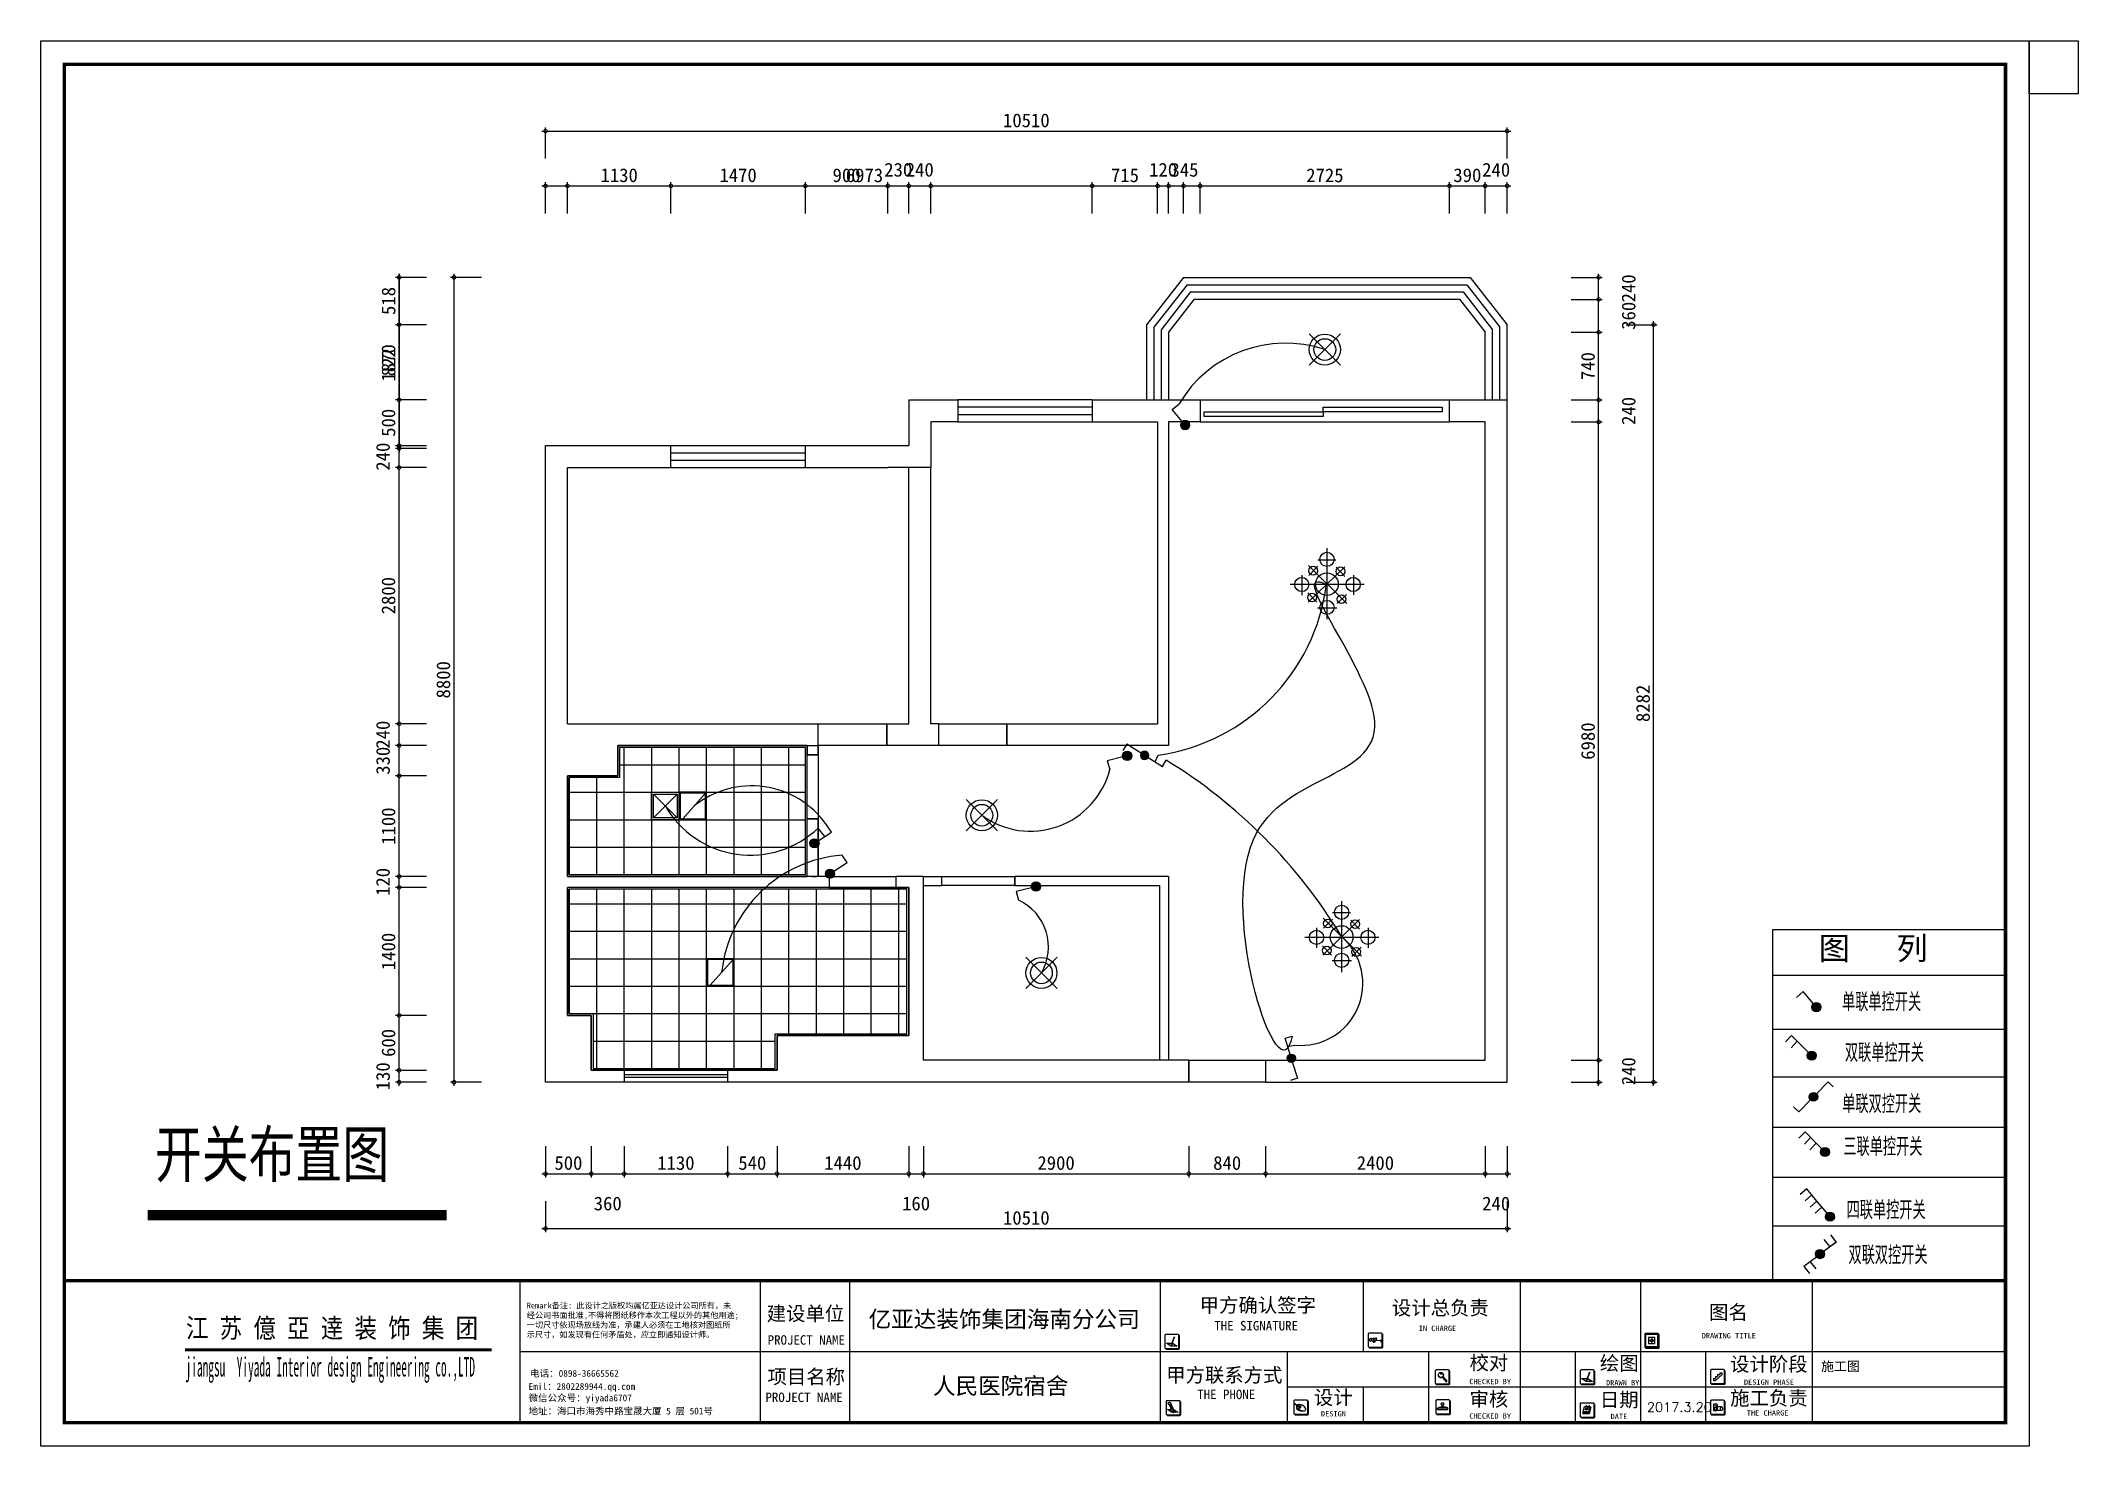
# Model space of a CAD drawing. Header units: millimetres. Extents: x 333665 to 510740, y -473522 to -395501.
# Drawn here: x 444471 to 466740, y -410869 to -395501 of the extents above; entities that cross this region are included whole.
import ezdxf

# ---------------------------------------------------------------- set-up
doc = ezdxf.new("R2010")
doc.units = ezdxf.units.MM
doc.header["$PDMODE"] = 35
doc.header["$PDSIZE"] = 20
for name, color, linetype in [('0-01图框模板说明', 2, 'Continuous'), ('0-02图框细线', 136, 'Continuous'), ('250', 250, 'Continuous'), ('FLOOR', 8, 'Continuous'), ('TK', 7, 'Continuous'), ('WALL', 7, 'Continuous'), ('中', 33, 'Continuous'), ('填充', 8, 'Continuous'), ('天花', 2, 'Continuous'), ('家具内线', 8, 'Continuous'), ('家具外线', 50, 'Continuous'), ('柜', 3, 'Continuous'), ('细线', 250, 'Continuous')]:
    doc.layers.add(name, color=color, linetype=linetype)
doc.styles.add('-宋体', font='', dxfattribs={"width": 0.75})
doc.styles.add('H1', font='')
doc.styles.get("Standard").update_dxf_attribs({"font": 'txt', "bigfont": 'gbcbig.shx'})
doc.styles.add('标注文字', font='simhei.ttf')
doc.styles.add('黑体', font='simhei.ttf')
doc.styles.get('-宋体').set_extended_font_data('SimSun')
doc.styles.get('H1').set_extended_font_data('SimSun')
doc.dimstyles.new('最新标注', dxfattribs={"dimtxt": 150, "dimasz": 80, "dimexe": 40, "dimexo": 40, "dimgap": 40, "dimtad": 1, "dimdec": 0, "dimtxsty": '标注文字', "dimblk": 'DOTSMALL', "dimcen": 2.5, "dimdle": 40, "dimclrd": 46, "dimclre": 46, "dimclrt": 40, "dimadec": 0, "dimazin": 0, "dimtfac": 1, "dimtdec": 0, "dimtmove": 2, "dimatfit": 3, "dimldrblk": 'DOT', "dimfxl": 300, "dimfxlon": 1, "dimarcsym": 0})

msp = doc.modelspace()

# ---------------------------------------------------------------- texts
for s, p in [('单联单控开关', (464158.3, -406112, -100.4)), ('双联单控开关', (464189.3, -406666.9, -100.4)), ('单联双控开关', (464159.8, -407226.9, -100.4)), ('三联单控开关', (464172.4, -407694.3, -100.4)), ('四联单控开关', (464208, -408386.9, -100.4)), ('双联双控开关', (464228.5, -408879, -100.4))]:
    msp.add_text(s, height=200).set_placement(p)
at = {"insert": (463902.3, -405299.5), "char_height": 250, "width": 2812.247, "attachment_point": 1}
msp.add_mtext('{\\fFangSong|b0|i0|c134|p49;图   列}', dxfattribs=at)
at = {"layer": '0-02图框细线'}
for s, insert, char_height, attachment_point in [('{\\fSimHei|b0|i0|c134|p2;Remark备注: 此设计之版权均属亿亚达设计公司所有，未\\P经公司书面批准,不得将图纸移作本次工程以外的其他用途;\\P一切尺寸依现场放线为准，承建人必须在工地核对图纸所\\P示尺寸，如发现有任何矛盾处，应立即通知设计师。}', (449783.3, -409690.3), 63.607, 7), ('{\\fSimSun|b0|i0|c134|p2;甲方确认签字}', (457137.6, -409335.6), 155.232, 4), ('{\\fSimSun|b0|i0|c134|p2;设计总负责}', (459238.5, -409365.4), 155.232, 4), ('{\\fSimSun|b0|i0|c134|p2;建设单位}', (452405.6, -409427), 155.232, 4), ('{\\fSimSun|b0|i0|c134|p2;THE SIGNATURE}', (457296.7, -409551.8), 103.488, 4), ('{\\fSimSun|b0|i0|c134|p2;图名}', (462704.9, -409412.4), 155.232, 4), ('{\\fSimSun|b0|i0|c134|p2;PROJECT NAME}', (452415.9, -409707.7), 103.488, 4), ('{\\fSimSun|b0|i0|c134|p2;IN CHARGE}', (459531.3, -409580), 58.307, 4), ('{\\fSimSun|b0|i0|c134|p2;DRAWING TITLE}', (462624.1, -409660.8), 58.307, 4), ('{\\fSimSun|b0|i0|c134|p2;校对}', (460086.8, -409965.5), 155.232, 4), ('{\\fSimSun|b0|i0|c134|p2;绘图}', (461511, -409969.9), 155.232, 4), ('{\\fSimSun|b0|i0|c134|p2;设计阶段}', (462935.3, -409980.4), 155.232, 4), ('{\\fSimHei|b0|i0|c134|p2;施工图}', (464140.9, -410000.7), 103.488, 5), ('{\\fSimSun|b0|i0|c134|p2;Emil：2802289944.qq.com}', (449803.2, -410226.1), 74.208, 4), ('{\\fSimSun|b0|i0|c134|p2;电话：0898-36665562  }', (449819.8, -410076.7), 74.208, 4), ('{\\fSimSun|b0|i0|c134|p2;项目名称}', (452414.1, -410117.4), 155.232, 4), ('{\\fSimSun|b0|i0|c134|p2;甲方联系方式}', (456771.3, -410100.5), 155.232, 4), ('{\\fSimSun|b0|i0|c134|p2;CHECKED BY}', (460084.4, -410161.8), 58.307, 4), ('{\\fSimSun|b0|i0|c134|p2;DRAWN BY}', (461578.1, -410173.9), 58.307, 4), ('{\\fSimSun|b0|i0|c134|p2;DESIGN PHASE}', (463085.8, -410169.3), 58.307, 4), ('{\\fSimSun|b0|i0|c134|p2;微信公众号：yiyada6707}', (449803.2, -410351.1), 74.208, 4), ('{\\fSimSun|b0|i0|c134|p2;PROJECT NAME}', (452391.8, -410335), 103.488, 4), ('{\\fSimSun|b0|i0|c134|p2;THE PHONE}', (457111, -410303.2), 103.488, 4), ('{\\fSimSun|b0|i0|c134|p2;设计}', (458386.7, -410344.8), 155.232, 4), ('{\\fSimSun|b0|i0|c134|p2;审核}', (460086.8, -410362.4), 155.232, 4), ('{\\fSimSun|b0|i0|c134|p2;日期}', (461511, -410369.4), 155.232, 4), ('2017.3.20', (462025.3, -410441.3), 103.49, 4), ('{\\fSimSun|b0|i0|c134|p2;施工负责}', (462935.2, -410351.5), 155.232, 4), ('{\\fSimSun|b0|i0|c134|p2;地址：海口市海秀中路宝晟大厦 5 层 501号}', (449802.2, -410488.9), 74.208, 4), ('{\\fSimSun|b0|i0|c134|p2;DESIGN}', (458462.8, -410514.6), 58.307, 4), ('{\\fSimSun|b0|i0|c134|p2;CHECKED BY}', (460084.4, -410538.3), 58.307, 4), ('{\\fSimSun|b0|i0|c134|p2;DATE}', (461628.8, -410543.3), 58.307, 4), ('{\\fSimSun|b0|i0|c134|p2;THE CHARGE}', (463116.6, -410505.3), 58.307, 4)]:
    msp.add_mtext(s, dxfattribs=dict(at, insert=insert, char_height=char_height, attachment_point=attachment_point))
at = {"layer": '0-02图框细线', "char_height": 181.104, "attachment_point": 5, "style": '黑体'}
for s, insert in [('亿亚达装饰集团海南分公司', (455000.5, -409490.1)), ('{\\fSimSun|b0|i0|c134|p2;人民医院宿舍}', (454962.8, -410219.6))]:
    msp.add_mtext(s, dxfattribs=dict(at, insert=insert))
at = {"layer": 'TK', "color": 150, "style": 'H1'}
for s, width, p in [('江 苏 億 亞 逹 装 饰 集 团', 0.85, (446057.9, -409682.9)), ('jiangsu  Yiyada Interior design Engineering co.,LTD', 0.43, (446054.5, -410106.8))]:
    msp.add_text(s, height=212.024, dxfattribs=dict(at, width=width)).set_placement(p)
at = {"layer": 'WALL', "color": 2, "insert": (445720.5, -407426.5), "char_height": 800, "width": 7394.405, "attachment_point": 1, "style": '-宋体'}
msp.add_mtext('{\\H0.625x;\\C3;开关布置图}', dxfattribs=at)

# ---------------------------------------------------------------- blocks, each defined once
blk = doc.blocks.new('_DotSmall')
at = {"layer": 'FLOOR', "color": 0, "const_width": 0.5}
blk.add_lwpolyline([(-0.0625, 0, 1), (0.0625, 0, 1)], format="xyb", close=True, dxfattribs=at)
blk = doc.blocks.new('*D276')
at = {"color": 46, "lineweight": -2}
for p, q in [((450188, -397089), (451398, -397089)), ((450228, -397389), (450228, -397049)), ((451358, -397389), (451358, -397049))]:
    blk.add_line(p, q, dxfattribs=at)
at = {"layer": 'Defpoints', "color": 0, "lineweight": -3}
for p in [(451358, -397089), (450228, -400169), (451358, -400169)]:
    blk.add_point(p, dxfattribs=at)
at = {"color": 46, "lineweight": -2, "xscale": 80, "yscale": 80, "zscale": 80, "rotation": 180}
blk.add_blockref('_DotSmall', (450228, -397089), dxfattribs=at)
at = {"color": 46, "lineweight": -2, "xscale": 80, "yscale": 80, "zscale": 80}
blk.add_blockref('_DotSmall', (451358, -397089), dxfattribs=at)
at = {"color": 40, "lineweight": -3, "insert": (450793, -396973), "char_height": 150, "attachment_point": 5, "style": '标注文字'}
blk.add_mtext('1130', dxfattribs=at)
blk = doc.blocks.new('_Dot')
at = {"color": 0, "linetype": 'ByBlock', "lineweight": -2}
blk.add_line((-0.5, 0), (-1, 0), dxfattribs=at)
at = {"color": 0, "linetype": 'ByBlock', "const_width": 0.5}
blk.add_lwpolyline([(-0.25, 0, 1), (0.25, 0, 1)], format="xyb", close=True, dxfattribs=at)
blk = doc.blocks.new('*D277')
at = {"layer": 'Defpoints', "color": 0, "lineweight": -3, "ltscale": 400}
for p in [(452828, -397089), (452828, -399929), (451358, -400169)]:
    blk.add_point(p, dxfattribs=at)
at = {"layer": '细线', "color": 46, "lineweight": -2, "ltscale": 400}
for p, q in [((451318, -397089), (452868, -397089)), ((451358, -397389), (451358, -397049)), ((452828, -397389), (452828, -397049))]:
    blk.add_line(p, q, dxfattribs=at)
at = {"layer": '细线', "color": 46, "lineweight": -2, "ltscale": 400, "xscale": 80, "yscale": 80, "zscale": 80, "rotation": 180}
blk.add_blockref('_DotSmall', (451358, -397089), dxfattribs=at)
at = {"layer": '细线', "color": 46, "lineweight": -2, "ltscale": 400, "xscale": 80, "yscale": 80, "zscale": 80}
blk.add_blockref('_DotSmall', (452828, -397089), dxfattribs=at)
at = {"layer": '细线', "color": 40, "lineweight": -3, "ltscale": 400, "insert": (452093, -396973), "char_height": 150, "attachment_point": 5, "style": '标注文字'}
blk.add_mtext('1470', dxfattribs=at)
blk = doc.blocks.new('*D278')
at = {"color": 46, "lineweight": -2}
for p, q in [((452788, -397089), (453768, -397089)), ((452828, -397389), (452828, -397049)), ((453728, -397389), (453728, -397049))]:
    blk.add_line(p, q, dxfattribs=at)
at = {"layer": 'Defpoints', "color": 0, "lineweight": -3}
for p in [(453728, -397089), (452828, -399929), (453728, -400169)]:
    blk.add_point(p, dxfattribs=at)
at = {"color": 46, "lineweight": -2, "xscale": 80, "yscale": 80, "zscale": 80, "rotation": 180}
blk.add_blockref('_DotSmall', (452828, -397089), dxfattribs=at)
at = {"color": 46, "lineweight": -2, "xscale": 80, "yscale": 80, "zscale": 80}
blk.add_blockref('_DotSmall', (453728, -397089), dxfattribs=at)
at = {"color": 40, "lineweight": -3, "insert": (453278, -396973), "char_height": 150, "attachment_point": 5, "style": '标注文字'}
blk.add_mtext('900', dxfattribs=at)
blk = doc.blocks.new('*D273')
at = {"color": 46, "lineweight": -2}
for p, q in [((453688, -397089), (453998, -397089)), ((453728, -397389), (453728, -397049)), ((453958, -397389), (453958, -397049))]:
    blk.add_line(p, q, dxfattribs=at)
at = {"layer": 'Defpoints', "color": 0, "lineweight": -3}
for p in [(453958, -397089), (453728, -400169), (453958, -400699)]:
    blk.add_point(p, dxfattribs=at)
at = {"color": 46, "lineweight": -2, "xscale": 80, "yscale": 80, "zscale": 80, "rotation": 180}
blk.add_blockref('_DotSmall', (453728, -397089), dxfattribs=at)
at = {"color": 46, "lineweight": -2, "xscale": 80, "yscale": 80, "zscale": 80}
blk.add_blockref('_DotSmall', (453958, -397089), dxfattribs=at)
at = {"color": 40, "lineweight": -3, "insert": (453843, -396913), "char_height": 150, "attachment_point": 5, "style": '标注文字'}
blk.add_mtext('230', dxfattribs=at)
blk = doc.blocks.new('*D274')
at = {"color": 46, "lineweight": -2}
for p, q in [((453918, -397089), (454238, -397089)), ((453958, -397389), (453958, -397049)), ((454198, -397389), (454198, -397049))]:
    blk.add_line(p, q, dxfattribs=at)
at = {"layer": 'Defpoints', "color": 0, "lineweight": -3}
for p in [(454198, -397089), (453958, -400699), (454198, -400699)]:
    blk.add_point(p, dxfattribs=at)
at = {"color": 46, "lineweight": -2, "xscale": 80, "yscale": 80, "zscale": 80, "rotation": 180}
blk.add_blockref('_DotSmall', (453958, -397089), dxfattribs=at)
at = {"color": 46, "lineweight": -2, "xscale": 80, "yscale": 80, "zscale": 80}
blk.add_blockref('_DotSmall', (454198, -397089), dxfattribs=at)
at = {"color": 40, "lineweight": -3, "insert": (454078, -396913), "char_height": 150, "attachment_point": 5, "style": '标注文字'}
blk.add_mtext('240', dxfattribs=at)
blk = doc.blocks.new('*D279')
at = {"layer": 'Defpoints', "color": 0, "lineweight": -3, "ltscale": 400}
for p in [(456678, -397089), (455963, -399669), (456678, -399669)]:
    blk.add_point(p, dxfattribs=at)
at = {"layer": '细线', "color": 46, "lineweight": -2, "ltscale": 400}
for p, q in [((455923, -397089), (456718, -397089)), ((455963, -397389), (455963, -397049)), ((456678, -397389), (456678, -397049))]:
    blk.add_line(p, q, dxfattribs=at)
at = {"layer": '细线', "color": 46, "lineweight": -2, "ltscale": 400, "xscale": 80, "yscale": 80, "zscale": 80, "rotation": 180}
blk.add_blockref('_DotSmall', (455963, -397089), dxfattribs=at)
at = {"layer": '细线', "color": 46, "lineweight": -2, "ltscale": 400, "xscale": 80, "yscale": 80, "zscale": 80}
blk.add_blockref('_DotSmall', (456678, -397089), dxfattribs=at)
at = {"layer": '细线', "color": 40, "lineweight": -3, "ltscale": 400, "insert": (456321, -396974), "char_height": 150, "attachment_point": 5, "style": '标注文字'}
blk.add_mtext('715', dxfattribs=at)
blk = doc.blocks.new('*D280')
at = {"layer": 'Defpoints', "color": 0, "lineweight": -3, "ltscale": 400}
for p in [(456798, -397089), (456678, -399669), (456798, -399669)]:
    blk.add_point(p, dxfattribs=at)
at = {"layer": '细线', "color": 46, "lineweight": -2, "ltscale": 400}
for p, q in [((456638, -397089), (456838, -397089)), ((456678, -397389), (456678, -397049)), ((456798, -397389), (456798, -397049))]:
    blk.add_line(p, q, dxfattribs=at)
at = {"layer": '细线', "color": 46, "lineweight": -2, "ltscale": 400, "xscale": 80, "yscale": 80, "zscale": 80, "rotation": 180}
blk.add_blockref('_DotSmall', (456678, -397089), dxfattribs=at)
at = {"layer": '细线', "color": 46, "lineweight": -2, "ltscale": 400, "xscale": 80, "yscale": 80, "zscale": 80}
blk.add_blockref('_DotSmall', (456798, -397089), dxfattribs=at)
at = {"layer": '细线', "color": 40, "lineweight": -3, "ltscale": 400, "insert": (456738, -396913), "char_height": 150, "attachment_point": 5, "style": '标注文字'}
blk.add_mtext('120', dxfattribs=at)
blk = doc.blocks.new('*D281')
at = {"layer": 'Defpoints', "color": 0, "lineweight": -3, "ltscale": 400}
for p in [(457143, -397089), (456798, -399669), (457143, -399669)]:
    blk.add_point(p, dxfattribs=at)
at = {"layer": '细线', "color": 46, "lineweight": -2, "ltscale": 400}
for p, q in [((456758, -397089), (457183, -397089)), ((456798, -397389), (456798, -397049)), ((457143, -397389), (457143, -397049))]:
    blk.add_line(p, q, dxfattribs=at)
at = {"layer": '细线', "color": 46, "lineweight": -2, "ltscale": 400, "xscale": 80, "yscale": 80, "zscale": 80, "rotation": 180}
blk.add_blockref('_DotSmall', (456798, -397089), dxfattribs=at)
at = {"layer": '细线', "color": 46, "lineweight": -2, "ltscale": 400, "xscale": 80, "yscale": 80, "zscale": 80}
blk.add_blockref('_DotSmall', (457143, -397089), dxfattribs=at)
at = {"layer": '细线', "color": 40, "lineweight": -3, "ltscale": 400, "insert": (456971, -396914), "char_height": 150, "attachment_point": 5, "style": '标注文字'}
blk.add_mtext('345', dxfattribs=at)
blk = doc.blocks.new('*D282')
at = {"layer": 'Defpoints', "color": 0, "lineweight": -3, "ltscale": 400}
for p in [(459868, -397089), (457143, -399669), (459868, -399669)]:
    blk.add_point(p, dxfattribs=at)
at = {"layer": '细线', "color": 46, "lineweight": -2, "ltscale": 400}
for p, q in [((457103, -397089), (459908, -397089)), ((457143, -397389), (457143, -397049)), ((459868, -397389), (459868, -397049))]:
    blk.add_line(p, q, dxfattribs=at)
at = {"layer": '细线', "color": 46, "lineweight": -2, "ltscale": 400, "xscale": 80, "yscale": 80, "zscale": 80, "rotation": 180}
blk.add_blockref('_DotSmall', (457143, -397089), dxfattribs=at)
at = {"layer": '细线', "color": 46, "lineweight": -2, "ltscale": 400, "xscale": 80, "yscale": 80, "zscale": 80}
blk.add_blockref('_DotSmall', (459868, -397089), dxfattribs=at)
at = {"layer": '细线', "color": 40, "lineweight": -3, "ltscale": 400, "insert": (458506, -396974), "char_height": 150, "attachment_point": 5, "style": '标注文字'}
blk.add_mtext('2725', dxfattribs=at)
blk = doc.blocks.new('*D283')
at = {"layer": 'Defpoints', "color": 0, "lineweight": -3, "ltscale": 400}
for p in [(460258, -397089), (459868, -399669), (460258, -399669)]:
    blk.add_point(p, dxfattribs=at)
at = {"layer": '细线', "color": 46, "lineweight": -2, "ltscale": 400}
for p, q in [((459828, -397089), (460298, -397089)), ((459868, -397389), (459868, -397049)), ((460258, -397389), (460258, -397049))]:
    blk.add_line(p, q, dxfattribs=at)
at = {"layer": '细线', "color": 46, "lineweight": -2, "ltscale": 400, "xscale": 80, "yscale": 80, "zscale": 80, "rotation": 180}
blk.add_blockref('_DotSmall', (459868, -397089), dxfattribs=at)
at = {"layer": '细线', "color": 46, "lineweight": -2, "ltscale": 400, "xscale": 80, "yscale": 80, "zscale": 80}
blk.add_blockref('_DotSmall', (460258, -397089), dxfattribs=at)
at = {"layer": '细线', "color": 40, "lineweight": -3, "ltscale": 400, "insert": (460063, -396973), "char_height": 150, "attachment_point": 5, "style": '标注文字'}
blk.add_mtext('390', dxfattribs=at)
blk = doc.blocks.new('*D284')
at = {"layer": 'Defpoints', "color": 0, "lineweight": -3, "ltscale": 400}
for p in [(460498, -397089), (460498, -399429), (460258, -399669)]:
    blk.add_point(p, dxfattribs=at)
at = {"layer": '细线', "color": 46, "lineweight": -2, "ltscale": 400}
for p, q in [((460218, -397089), (460538, -397089)), ((460258, -397389), (460258, -397049)), ((460498, -397389), (460498, -397049))]:
    blk.add_line(p, q, dxfattribs=at)
at = {"layer": '细线', "color": 46, "lineweight": -2, "ltscale": 400, "xscale": 80, "yscale": 80, "zscale": 80, "rotation": 180}
blk.add_blockref('_DotSmall', (460258, -397089), dxfattribs=at)
at = {"layer": '细线', "color": 46, "lineweight": -2, "ltscale": 400, "xscale": 80, "yscale": 80, "zscale": 80}
blk.add_blockref('_DotSmall', (460498, -397089), dxfattribs=at)
at = {"layer": '细线', "color": 40, "lineweight": -3, "ltscale": 400, "insert": (460378, -396913), "char_height": 150, "attachment_point": 5, "style": '标注文字'}
blk.add_mtext('240', dxfattribs=at)
blk = doc.blocks.new('*D285')
at = {"color": 46, "lineweight": -2}
for p, q in [((449948, -396489), (460538, -396489)), ((449988, -396789), (449988, -396449)), ((460498, -396789), (460498, -396449))]:
    blk.add_line(p, q, dxfattribs=at)
at = {"layer": 'Defpoints', "color": 0, "lineweight": -3}
for p in [(460498, -396489), (460498, -399429), (449988, -399929)]:
    blk.add_point(p, dxfattribs=at)
at = {"color": 46, "lineweight": -2, "xscale": 80, "yscale": 80, "zscale": 80, "rotation": 180}
blk.add_blockref('_DotSmall', (449988, -396489), dxfattribs=at)
at = {"color": 46, "lineweight": -2, "xscale": 80, "yscale": 80, "zscale": 80}
blk.add_blockref('_DotSmall', (460498, -396489), dxfattribs=at)
at = {"color": 40, "lineweight": -3, "insert": (455243, -396373), "char_height": 150, "attachment_point": 5, "style": '标注文字'}
blk.add_mtext('10510', dxfattribs=at)
blk = doc.blocks.new('*D286')
at = {"layer": 'Defpoints', "color": 0, "lineweight": -3, "ltscale": 400}
for p in [(448388, -406759), (450848, -406759), (450848, -406889)]:
    blk.add_point(p, dxfattribs=at)
at = {"layer": '细线', "color": 46, "lineweight": -2, "ltscale": 400}
for p, q in [((448688, -406759), (448348, -406759)), ((448388, -406929), (448388, -406719)), ((448688, -406889), (448348, -406889))]:
    blk.add_line(p, q, dxfattribs=at)
at = {"layer": '细线', "color": 46, "lineweight": -2, "ltscale": 400, "xscale": 80, "yscale": 80, "zscale": 80}
for p, rotation in [((448388, -406759), 90), ((448388, -406889), 270)]:
    blk.add_blockref('_DotSmall', p, dxfattribs=dict(at, rotation=rotation))
at = {"layer": '细线', "color": 40, "lineweight": -3, "ltscale": 400, "insert": (448212, -406824), "char_height": 150, "attachment_point": 5, "rotation": 90, "style": '标注文字'}
blk.add_mtext('130', dxfattribs=at)
blk = doc.blocks.new('*D287')
at = {"color": 46, "lineweight": -2}
for p, q in [((448688, -406159), (448348, -406159)), ((448388, -406799), (448388, -406119)), ((448688, -406759), (448348, -406759))]:
    blk.add_line(p, q, dxfattribs=at)
at = {"layer": 'Defpoints', "color": 0, "lineweight": -3}
for p in [(448388, -406159), (450488, -406159), (450848, -406759)]:
    blk.add_point(p, dxfattribs=at)
at = {"color": 46, "lineweight": -2, "xscale": 80, "yscale": 80, "zscale": 80}
for p, rotation in [((448388, -406159), 90), ((448388, -406759), 270)]:
    blk.add_blockref('_DotSmall', p, dxfattribs=dict(at, rotation=rotation))
at = {"color": 40, "lineweight": -3, "insert": (448272, -406459), "char_height": 150, "attachment_point": 5, "rotation": 90, "style": '标注文字'}
blk.add_mtext('600', dxfattribs=at)
blk = doc.blocks.new('*D288')
at = {"color": 46, "lineweight": -2}
for p, q in [((448688, -404759), (448348, -404759)), ((448388, -406199), (448388, -404719)), ((448688, -406159), (448348, -406159))]:
    blk.add_line(p, q, dxfattribs=at)
at = {"layer": 'Defpoints', "color": 0, "lineweight": -3}
for p in [(448388, -404759), (450228, -404759), (450488, -406159)]:
    blk.add_point(p, dxfattribs=at)
at = {"color": 46, "lineweight": -2, "xscale": 80, "yscale": 80, "zscale": 80}
for p, rotation in [((448388, -404759), 90), ((448388, -406159), 270)]:
    blk.add_blockref('_DotSmall', p, dxfattribs=dict(at, rotation=rotation))
at = {"color": 40, "lineweight": -3, "insert": (448272, -405459), "char_height": 150, "attachment_point": 5, "rotation": 90, "style": '标注文字'}
blk.add_mtext('1400', dxfattribs=at)
blk = doc.blocks.new('*D289')
at = {"color": 46, "lineweight": -2}
for p, q in [((448388, -404799), (448388, -404599)), ((448688, -404639), (448348, -404639)), ((448688, -404759), (448348, -404759))]:
    blk.add_line(p, q, dxfattribs=at)
at = {"layer": 'Defpoints', "color": 0, "lineweight": -3}
for p in [(448388, -404639), (450228, -404639), (450228, -404759)]:
    blk.add_point(p, dxfattribs=at)
at = {"color": 46, "lineweight": -2, "xscale": 80, "yscale": 80, "zscale": 80}
for p, rotation in [((448388, -404639), 90), ((448388, -404759), 270)]:
    blk.add_blockref('_DotSmall', p, dxfattribs=dict(at, rotation=rotation))
at = {"color": 40, "lineweight": -3, "insert": (448212, -404699), "char_height": 150, "attachment_point": 5, "rotation": 90, "style": '标注文字'}
blk.add_mtext('120', dxfattribs=at)
blk = doc.blocks.new('*D290')
at = {"color": 46, "lineweight": -2}
for p, q in [((448388, -404679), (448388, -403499)), ((448688, -403539), (448348, -403539)), ((448688, -404639), (448348, -404639))]:
    blk.add_line(p, q, dxfattribs=at)
at = {"layer": 'Defpoints', "color": 0, "lineweight": -3}
for p in [(448388, -403539), (450228, -403539), (450228, -404639)]:
    blk.add_point(p, dxfattribs=at)
at = {"color": 46, "lineweight": -2, "xscale": 80, "yscale": 80, "zscale": 80}
for p, rotation in [((448388, -403539), 90), ((448388, -404639), 270)]:
    blk.add_blockref('_DotSmall', p, dxfattribs=dict(at, rotation=rotation))
at = {"color": 40, "lineweight": -3, "insert": (448272, -404089), "char_height": 150, "attachment_point": 5, "rotation": 90, "style": '标注文字'}
blk.add_mtext('1100', dxfattribs=at)
blk = doc.blocks.new('*D291')
at = {"color": 46, "lineweight": -2}
for p, q in [((448688, -403209), (448348, -403209)), ((448388, -403579), (448388, -403169)), ((448688, -403539), (448348, -403539))]:
    blk.add_line(p, q, dxfattribs=at)
at = {"layer": 'Defpoints', "color": 0, "lineweight": -3}
for p in [(448388, -403209), (450778, -403209), (450228, -403539)]:
    blk.add_point(p, dxfattribs=at)
at = {"color": 46, "lineweight": -2, "xscale": 80, "yscale": 80, "zscale": 80}
for p, rotation in [((448388, -403209), 90), ((448388, -403539), 270)]:
    blk.add_blockref('_DotSmall', p, dxfattribs=dict(at, rotation=rotation))
at = {"color": 40, "lineweight": -3, "insert": (448212, -403374), "char_height": 150, "attachment_point": 5, "rotation": 90, "style": '标注文字'}
blk.add_mtext('330', dxfattribs=at)
blk = doc.blocks.new('*D292')
at = {"color": 46, "lineweight": -2}
for p, q in [((448688, -402969), (448348, -402969)), ((448388, -403249), (448388, -402929)), ((448688, -403209), (448348, -403209))]:
    blk.add_line(p, q, dxfattribs=at)
at = {"layer": 'Defpoints', "color": 0, "lineweight": -3}
for p in [(448388, -402969), (450228, -402969), (450778, -403209)]:
    blk.add_point(p, dxfattribs=at)
at = {"color": 46, "lineweight": -2, "xscale": 80, "yscale": 80, "zscale": 80}
for p, rotation in [((448388, -402969), 90), ((448388, -403209), 270)]:
    blk.add_blockref('_DotSmall', p, dxfattribs=dict(at, rotation=rotation))
at = {"color": 40, "lineweight": -3, "insert": (448212, -403089), "char_height": 150, "attachment_point": 5, "rotation": 90, "style": '标注文字'}
blk.add_mtext('240', dxfattribs=at)
blk = doc.blocks.new('*D293')
at = {"color": 46, "lineweight": -2}
for p, q in [((448388, -403009), (448388, -400129)), ((448688, -400169), (448348, -400169)), ((448688, -402969), (448348, -402969))]:
    blk.add_line(p, q, dxfattribs=at)
at = {"layer": 'Defpoints', "color": 0, "lineweight": -3}
for p in [(448388, -400169), (450228, -400169), (450228, -402969)]:
    blk.add_point(p, dxfattribs=at)
at = {"color": 46, "lineweight": -2, "xscale": 80, "yscale": 80, "zscale": 80}
for p, rotation in [((448388, -400169), 90), ((448388, -402969), 270)]:
    blk.add_blockref('_DotSmall', p, dxfattribs=dict(at, rotation=rotation))
at = {"color": 40, "lineweight": -3, "insert": (448272, -401569), "char_height": 150, "attachment_point": 5, "rotation": 90, "style": '标注文字'}
blk.add_mtext('2800', dxfattribs=at)
blk = doc.blocks.new('*D294')
at = {"color": 46, "lineweight": -2}
for p, q in [((448688, -399929), (448348, -399929)), ((448388, -400209), (448388, -399889)), ((448688, -400169), (448348, -400169))]:
    blk.add_line(p, q, dxfattribs=at)
at = {"layer": 'Defpoints', "color": 0, "lineweight": -3}
for p in [(448388, -399929), (449988, -399929), (450228, -400169)]:
    blk.add_point(p, dxfattribs=at)
at = {"color": 46, "lineweight": -2, "xscale": 80, "yscale": 80, "zscale": 80}
for p, rotation in [((448388, -399929), 90), ((448388, -400169), 270)]:
    blk.add_blockref('_DotSmall', p, dxfattribs=dict(at, rotation=rotation))
at = {"color": 40, "lineweight": -3, "insert": (448212, -400049), "char_height": 150, "attachment_point": 5, "rotation": 90, "style": '标注文字'}
blk.add_mtext('240', dxfattribs=at)
blk = doc.blocks.new('*D295')
at = {"color": 46, "lineweight": -2}
for p, q in [((448688, -399429), (448348, -399429)), ((448388, -399969), (448388, -399389)), ((448688, -399929), (448348, -399929))]:
    blk.add_line(p, q, dxfattribs=at)
at = {"layer": 'Defpoints', "color": 0, "lineweight": -3}
for p in [(448388, -399429), (453958, -399429), (449988, -399929)]:
    blk.add_point(p, dxfattribs=at)
at = {"color": 46, "lineweight": -2, "xscale": 80, "yscale": 80, "zscale": 80}
for p, rotation in [((448388, -399429), 90), ((448388, -399929), 270)]:
    blk.add_blockref('_DotSmall', p, dxfattribs=dict(at, rotation=rotation))
at = {"color": 40, "lineweight": -3, "insert": (448272, -399679), "char_height": 150, "attachment_point": 5, "rotation": 90, "style": '标注文字'}
blk.add_mtext('500', dxfattribs=at)
blk = doc.blocks.new('*D296')
at = {"color": 46, "lineweight": -2}
for p, q in [((448388, -399469), (448388, -398566)), ((448688, -398606), (448348, -398606)), ((448688, -399429), (448348, -399429))]:
    blk.add_line(p, q, dxfattribs=at)
at = {"layer": 'Defpoints', "color": 0, "lineweight": -3}
for p in [(448388, -398606), (456558, -398606), (453958, -399429)]:
    blk.add_point(p, dxfattribs=at)
at = {"color": 46, "lineweight": -2, "xscale": 80, "yscale": 80, "zscale": 80}
for p, rotation in [((448388, -398606), 90), ((448388, -399429), 270)]:
    blk.add_blockref('_DotSmall', p, dxfattribs=dict(at, rotation=rotation))
at = {"color": 40, "lineweight": -3, "insert": (448273, -399017), "char_height": 150, "attachment_point": 5, "rotation": 90, "style": '标注文字'}
blk.add_mtext('822', dxfattribs=at)
blk = doc.blocks.new('*D297')
at = {"layer": 'Defpoints', "color": 0, "lineweight": -3, "ltscale": 400}
for p in [(448388, -398089), (456961, -398089), (456558, -398606)]:
    blk.add_point(p, dxfattribs=at)
at = {"layer": '细线', "color": 46, "lineweight": -2, "ltscale": 400}
for p, q in [((448688, -398089), (448348, -398089)), ((448388, -398646), (448388, -398049)), ((448688, -398606), (448348, -398606))]:
    blk.add_line(p, q, dxfattribs=at)
at = {"layer": '细线', "color": 46, "lineweight": -2, "ltscale": 400, "xscale": 80, "yscale": 80, "zscale": 80}
for p, rotation in [((448388, -398089), 90), ((448388, -398606), 270)]:
    blk.add_blockref('_DotSmall', p, dxfattribs=dict(at, rotation=rotation))
at = {"layer": '细线', "color": 40, "lineweight": -3, "ltscale": 400, "insert": (448273, -398347), "char_height": 150, "attachment_point": 5, "rotation": 90, "style": '标注文字'}
blk.add_mtext('518', dxfattribs=at)
blk = doc.blocks.new('*D298')
at = {"layer": 'Defpoints', "color": 0, "lineweight": -3, "ltscale": 400}
for p in [(456961, -398089), (448388, -399959), (456408, -399959)]:
    blk.add_point(p, dxfattribs=at)
at = {"layer": '细线', "color": 46, "lineweight": -2, "ltscale": 400}
for p, q in [((448688, -398089), (448348, -398089)), ((448388, -398049), (448388, -399999)), ((448688, -399959), (448348, -399959))]:
    blk.add_line(p, q, dxfattribs=at)
at = {"layer": '细线', "color": 46, "lineweight": -2, "ltscale": 400, "xscale": 80, "yscale": 80, "zscale": 80}
for p, rotation in [((448388, -398089), 90), ((448388, -399959), 270)]:
    blk.add_blockref('_DotSmall', p, dxfattribs=dict(at, rotation=rotation))
at = {"layer": '细线', "color": 40, "lineweight": -3, "ltscale": 400, "insert": (448272, -399024), "char_height": 150, "attachment_point": 5, "rotation": 90, "style": '标注文字'}
blk.add_mtext('1870', dxfattribs=at)
blk = doc.blocks.new('*D299')
at = {"layer": 'Defpoints', "color": 0, "lineweight": -3, "ltscale": 400}
for p in [(456961, -397089), (456961, -398089), (449988, -406889)]:
    blk.add_point(p, dxfattribs=at)
at = {"layer": '细线', "color": 46, "lineweight": -2, "ltscale": 400}
for p, q in [((449948, -397089), (457001, -397089)), ((449988, -397389), (449988, -397049)), ((456961, -397389), (456961, -397049))]:
    blk.add_line(p, q, dxfattribs=at)
at = {"layer": '细线', "color": 46, "lineweight": -2, "ltscale": 400, "xscale": 80, "yscale": 80, "zscale": 80, "rotation": 180}
blk.add_blockref('_DotSmall', (449988, -397089), dxfattribs=at)
at = {"layer": '细线', "color": 46, "lineweight": -2, "ltscale": 400, "xscale": 80, "yscale": 80, "zscale": 80}
blk.add_blockref('_DotSmall', (456961, -397089), dxfattribs=at)
at = {"layer": '细线', "color": 40, "lineweight": -3, "ltscale": 400, "insert": (453474, -396974), "char_height": 150, "attachment_point": 5, "style": '标注文字'}
blk.add_mtext('6973', dxfattribs=at)
blk = doc.blocks.new('*D300')
at = {"layer": 'Defpoints', "color": 0, "lineweight": -3, "ltscale": 400}
for p in [(448988, -398089), (456961, -398089), (449988, -406889)]:
    blk.add_point(p, dxfattribs=at)
at = {"layer": '细线', "color": 46, "lineweight": -2, "ltscale": 400}
for p, q in [((449288, -398089), (448948, -398089)), ((448988, -406929), (448988, -398049)), ((449288, -406889), (448948, -406889))]:
    blk.add_line(p, q, dxfattribs=at)
at = {"layer": '细线', "color": 46, "lineweight": -2, "ltscale": 400, "xscale": 80, "yscale": 80, "zscale": 80}
for p, rotation in [((448988, -398089), 90), ((448988, -406889), 270)]:
    blk.add_blockref('_DotSmall', p, dxfattribs=dict(at, rotation=rotation))
at = {"layer": '细线', "color": 40, "lineweight": -3, "ltscale": 400, "insert": (448872, -402489), "char_height": 150, "attachment_point": 5, "rotation": 90, "style": '标注文字'}
blk.add_mtext('8800', dxfattribs=at)
blk = doc.blocks.new('*D301')
at = {"layer": 'Defpoints', "color": 0, "lineweight": -3, "ltscale": 400}
for p in [(450488, -406759), (449988, -406889), (450488, -407889)]:
    blk.add_point(p, dxfattribs=at)
at = {"layer": '细线', "color": 46, "lineweight": -2, "ltscale": 400}
for p, q in [((449988, -407589), (449988, -407929)), ((450488, -407589), (450488, -407929)), ((449948, -407889), (450528, -407889))]:
    blk.add_line(p, q, dxfattribs=at)
at = {"layer": '细线', "color": 46, "lineweight": -2, "ltscale": 400, "xscale": 80, "yscale": 80, "zscale": 80, "rotation": 180}
blk.add_blockref('_DotSmall', (449988, -407889), dxfattribs=at)
at = {"layer": '细线', "color": 46, "lineweight": -2, "ltscale": 400, "xscale": 80, "yscale": 80, "zscale": 80}
blk.add_blockref('_DotSmall', (450488, -407889), dxfattribs=at)
at = {"layer": '细线', "color": 40, "lineweight": -3, "ltscale": 400, "insert": (450238, -407773), "char_height": 150, "attachment_point": 5, "style": '标注文字'}
blk.add_mtext('500', dxfattribs=at)
blk = doc.blocks.new('*D302')
at = {"layer": 'Defpoints', "color": 0, "lineweight": -3, "ltscale": 400}
for p in [(450488, -406759), (450848, -406759), (450848, -407889)]:
    blk.add_point(p, dxfattribs=at)
at = {"layer": '细线', "color": 46, "lineweight": -2, "ltscale": 400}
for p, q in [((450488, -407589), (450488, -407929)), ((450848, -407589), (450848, -407929)), ((450448, -407889), (450888, -407889))]:
    blk.add_line(p, q, dxfattribs=at)
at = {"layer": '细线', "color": 46, "lineweight": -2, "ltscale": 400, "xscale": 80, "yscale": 80, "zscale": 80, "rotation": 180}
blk.add_blockref('_DotSmall', (450488, -407889), dxfattribs=at)
at = {"layer": '细线', "color": 46, "lineweight": -2, "ltscale": 400, "xscale": 80, "yscale": 80, "zscale": 80}
blk.add_blockref('_DotSmall', (450848, -407889), dxfattribs=at)
at = {"layer": '细线', "color": 40, "lineweight": -3, "ltscale": 400, "insert": (450668, -408216), "char_height": 150, "attachment_point": 5, "style": '标注文字'}
blk.add_mtext('360', dxfattribs=at)
blk = doc.blocks.new('*D303')
at = {"layer": 'Defpoints', "color": 0, "lineweight": -3, "ltscale": 400}
for p in [(450848, -406759), (451978, -406759), (451978, -407889)]:
    blk.add_point(p, dxfattribs=at)
at = {"layer": '细线', "color": 46, "lineweight": -2, "ltscale": 400}
for p, q in [((450848, -407589), (450848, -407929)), ((451978, -407589), (451978, -407929)), ((450808, -407889), (452018, -407889))]:
    blk.add_line(p, q, dxfattribs=at)
at = {"layer": '细线', "color": 46, "lineweight": -2, "ltscale": 400, "xscale": 80, "yscale": 80, "zscale": 80, "rotation": 180}
blk.add_blockref('_DotSmall', (450848, -407889), dxfattribs=at)
at = {"layer": '细线', "color": 46, "lineweight": -2, "ltscale": 400, "xscale": 80, "yscale": 80, "zscale": 80}
blk.add_blockref('_DotSmall', (451978, -407889), dxfattribs=at)
at = {"layer": '细线', "color": 40, "lineweight": -3, "ltscale": 400, "insert": (451413, -407773), "char_height": 150, "attachment_point": 5, "style": '标注文字'}
blk.add_mtext('1130', dxfattribs=at)
blk = doc.blocks.new('*D304')
at = {"layer": 'Defpoints', "color": 0, "lineweight": -3, "ltscale": 400}
for p in [(451978, -406759), (452518, -406759), (452518, -407889)]:
    blk.add_point(p, dxfattribs=at)
at = {"layer": '细线', "color": 46, "lineweight": -2, "ltscale": 400}
for p, q in [((451978, -407589), (451978, -407929)), ((452518, -407589), (452518, -407929)), ((451938, -407889), (452558, -407889))]:
    blk.add_line(p, q, dxfattribs=at)
at = {"layer": '细线', "color": 46, "lineweight": -2, "ltscale": 400, "xscale": 80, "yscale": 80, "zscale": 80, "rotation": 180}
blk.add_blockref('_DotSmall', (451978, -407889), dxfattribs=at)
at = {"layer": '细线', "color": 46, "lineweight": -2, "ltscale": 400, "xscale": 80, "yscale": 80, "zscale": 80}
blk.add_blockref('_DotSmall', (452518, -407889), dxfattribs=at)
at = {"layer": '细线', "color": 40, "lineweight": -3, "ltscale": 400, "insert": (452248, -407773), "char_height": 150, "attachment_point": 5, "style": '标注文字'}
blk.add_mtext('540', dxfattribs=at)
blk = doc.blocks.new('*D305')
at = {"color": 46, "lineweight": -2}
for p, q in [((452518, -407589), (452518, -407929)), ((453958, -407589), (453958, -407929)), ((452478, -407889), (453998, -407889))]:
    blk.add_line(p, q, dxfattribs=at)
at = {"layer": 'Defpoints', "color": 0, "lineweight": -3}
for p in [(453958, -406379), (452518, -406759), (453958, -407889)]:
    blk.add_point(p, dxfattribs=at)
at = {"color": 46, "lineweight": -2, "xscale": 80, "yscale": 80, "zscale": 80, "rotation": 180}
blk.add_blockref('_DotSmall', (452518, -407889), dxfattribs=at)
at = {"color": 46, "lineweight": -2, "xscale": 80, "yscale": 80, "zscale": 80}
blk.add_blockref('_DotSmall', (453958, -407889), dxfattribs=at)
at = {"color": 40, "lineweight": -3, "insert": (453238, -407773), "char_height": 150, "attachment_point": 5, "style": '标注文字'}
blk.add_mtext('1440', dxfattribs=at)
blk = doc.blocks.new('*D306')
at = {"color": 46, "lineweight": -2}
for p, q in [((453958, -407589), (453958, -407929)), ((454118, -407589), (454118, -407929)), ((453918, -407889), (454158, -407889))]:
    blk.add_line(p, q, dxfattribs=at)
at = {"layer": 'Defpoints', "color": 0, "lineweight": -3}
for p in [(453958, -406379), (454118, -406649), (454118, -407889)]:
    blk.add_point(p, dxfattribs=at)
at = {"color": 46, "lineweight": -2, "xscale": 80, "yscale": 80, "zscale": 80, "rotation": 180}
blk.add_blockref('_DotSmall', (453958, -407889), dxfattribs=at)
at = {"color": 46, "lineweight": -2, "xscale": 80, "yscale": 80, "zscale": 80}
blk.add_blockref('_DotSmall', (454118, -407889), dxfattribs=at)
at = {"color": 40, "lineweight": -3, "insert": (454038, -408216), "char_height": 150, "attachment_point": 5, "style": '标注文字'}
blk.add_mtext('160', dxfattribs=at)
blk = doc.blocks.new('*D307')
at = {"color": 46, "lineweight": -2}
for p, q in [((454118, -407589), (454118, -407929)), ((457018, -407589), (457018, -407929)), ((454078, -407889), (457058, -407889))]:
    blk.add_line(p, q, dxfattribs=at)
at = {"layer": 'Defpoints', "color": 0, "lineweight": -3}
for p in [(454118, -406649), (457018, -406649), (457018, -407889)]:
    blk.add_point(p, dxfattribs=at)
at = {"color": 46, "lineweight": -2, "xscale": 80, "yscale": 80, "zscale": 80, "rotation": 180}
blk.add_blockref('_DotSmall', (454118, -407889), dxfattribs=at)
at = {"color": 46, "lineweight": -2, "xscale": 80, "yscale": 80, "zscale": 80}
blk.add_blockref('_DotSmall', (457018, -407889), dxfattribs=at)
at = {"color": 40, "lineweight": -3, "insert": (455568, -407773), "char_height": 150, "attachment_point": 5, "style": '标注文字'}
blk.add_mtext('2900', dxfattribs=at)
blk = doc.blocks.new('*D275')
at = {"color": 46, "lineweight": -2}
for p, q in [((457018, -407589), (457018, -407929)), ((457858, -407589), (457858, -407929)), ((456978, -407889), (457898, -407889))]:
    blk.add_line(p, q, dxfattribs=at)
at = {"layer": 'Defpoints', "color": 0, "lineweight": -3}
for p in [(457018, -406649), (457858, -406649), (457858, -407889)]:
    blk.add_point(p, dxfattribs=at)
at = {"color": 46, "lineweight": -2, "xscale": 80, "yscale": 80, "zscale": 80, "rotation": 180}
blk.add_blockref('_DotSmall', (457018, -407889), dxfattribs=at)
at = {"color": 46, "lineweight": -2, "xscale": 80, "yscale": 80, "zscale": 80}
blk.add_blockref('_DotSmall', (457858, -407889), dxfattribs=at)
at = {"color": 40, "lineweight": -3, "insert": (457438, -407773), "char_height": 150, "attachment_point": 5, "style": '标注文字'}
blk.add_mtext('840', dxfattribs=at)
blk = doc.blocks.new('*D308')
at = {"color": 46, "lineweight": -2}
for p, q in [((457858, -407589), (457858, -407929)), ((460258, -407589), (460258, -407929)), ((457818, -407889), (460298, -407889))]:
    blk.add_line(p, q, dxfattribs=at)
at = {"layer": 'Defpoints', "color": 0, "lineweight": -3}
for p in [(457858, -406649), (460258, -406649), (460258, -407889)]:
    blk.add_point(p, dxfattribs=at)
at = {"color": 46, "lineweight": -2, "xscale": 80, "yscale": 80, "zscale": 80, "rotation": 180}
blk.add_blockref('_DotSmall', (457858, -407889), dxfattribs=at)
at = {"color": 46, "lineweight": -2, "xscale": 80, "yscale": 80, "zscale": 80}
blk.add_blockref('_DotSmall', (460258, -407889), dxfattribs=at)
at = {"color": 40, "lineweight": -3, "insert": (459058, -407773), "char_height": 150, "attachment_point": 5, "style": '标注文字'}
blk.add_mtext('2400', dxfattribs=at)
blk = doc.blocks.new('*D309')
at = {"color": 46, "lineweight": -2}
for p, q in [((460258, -407589), (460258, -407929)), ((460498, -407589), (460498, -407929)), ((460218, -407889), (460538, -407889))]:
    blk.add_line(p, q, dxfattribs=at)
at = {"layer": 'Defpoints', "color": 0, "lineweight": -3}
for p in [(460258, -406649), (460498, -406889), (460498, -407889)]:
    blk.add_point(p, dxfattribs=at)
at = {"color": 46, "lineweight": -2, "xscale": 80, "yscale": 80, "zscale": 80, "rotation": 180}
blk.add_blockref('_DotSmall', (460258, -407889), dxfattribs=at)
at = {"color": 46, "lineweight": -2, "xscale": 80, "yscale": 80, "zscale": 80}
blk.add_blockref('_DotSmall', (460498, -407889), dxfattribs=at)
at = {"color": 40, "lineweight": -3, "insert": (460378, -408216), "char_height": 150, "attachment_point": 5, "style": '标注文字'}
blk.add_mtext('240', dxfattribs=at)
blk = doc.blocks.new('*D310')
at = {"layer": 'Defpoints', "color": 0, "lineweight": -3, "ltscale": 400}
for p in [(449988, -406889), (460498, -406889), (460498, -408489)]:
    blk.add_point(p, dxfattribs=at)
at = {"layer": '细线', "color": 46, "lineweight": -2, "ltscale": 400}
for p, q in [((449988, -408189), (449988, -408529)), ((460498, -408189), (460498, -408529)), ((449948, -408489), (460538, -408489))]:
    blk.add_line(p, q, dxfattribs=at)
at = {"layer": '细线', "color": 46, "lineweight": -2, "ltscale": 400, "xscale": 80, "yscale": 80, "zscale": 80, "rotation": 180}
blk.add_blockref('_DotSmall', (449988, -408489), dxfattribs=at)
at = {"layer": '细线', "color": 46, "lineweight": -2, "ltscale": 400, "xscale": 80, "yscale": 80, "zscale": 80}
blk.add_blockref('_DotSmall', (460498, -408489), dxfattribs=at)
at = {"layer": '细线', "color": 40, "lineweight": -3, "ltscale": 400, "insert": (455243, -408373), "char_height": 150, "attachment_point": 5, "style": '标注文字'}
blk.add_mtext('10510', dxfattribs=at)
blk = doc.blocks.new('*D311')
at = {"color": 46, "lineweight": -2}
for p, q in [((461498, -406929), (461498, -406609)), ((461198, -406649), (461538, -406649)), ((461198, -406889), (461538, -406889))]:
    blk.add_line(p, q, dxfattribs=at)
at = {"layer": 'Defpoints', "color": 0, "lineweight": -3}
for p in [(460258, -406649), (461498, -406649), (460498, -406889)]:
    blk.add_point(p, dxfattribs=at)
at = {"color": 46, "lineweight": -2, "xscale": 80, "yscale": 80, "zscale": 80}
for p, rotation in [((461498, -406649), 90), ((461498, -406889), 270)]:
    blk.add_blockref('_DotSmall', p, dxfattribs=dict(at, rotation=rotation))
at = {"color": 40, "lineweight": -3, "insert": (461826, -406769), "char_height": 150, "attachment_point": 5, "rotation": 90, "style": '标注文字'}
blk.add_mtext('240', dxfattribs=at)
blk = doc.blocks.new('*D312')
at = {"color": 46, "lineweight": -2}
for p, q in [((461198, -399669), (461538, -399669)), ((461498, -406689), (461498, -399629)), ((461198, -406649), (461538, -406649))]:
    blk.add_line(p, q, dxfattribs=at)
at = {"layer": 'Defpoints', "color": 0, "lineweight": -3}
for p in [(460258, -399669), (461498, -399669), (460258, -406649)]:
    blk.add_point(p, dxfattribs=at)
at = {"color": 46, "lineweight": -2, "xscale": 80, "yscale": 80, "zscale": 80}
for p, rotation in [((461498, -399669), 90), ((461498, -406649), 270)]:
    blk.add_blockref('_DotSmall', p, dxfattribs=dict(at, rotation=rotation))
at = {"color": 40, "lineweight": -3, "insert": (461382, -403159), "char_height": 150, "attachment_point": 5, "rotation": 90, "style": '标注文字'}
blk.add_mtext('6980', dxfattribs=at)
blk = doc.blocks.new('*D313')
at = {"layer": 'Defpoints', "color": 0, "lineweight": -3, "ltscale": 400}
for p in [(460498, -399429), (461498, -399429), (460258, -399669)]:
    blk.add_point(p, dxfattribs=at)
at = {"layer": '细线', "color": 46, "lineweight": -2, "ltscale": 400}
for p, q in [((461198, -399429), (461538, -399429)), ((461498, -399709), (461498, -399389)), ((461198, -399669), (461538, -399669))]:
    blk.add_line(p, q, dxfattribs=at)
at = {"layer": '细线', "color": 46, "lineweight": -2, "ltscale": 400, "xscale": 80, "yscale": 80, "zscale": 80}
for p, rotation in [((461498, -399429), 90), ((461498, -399669), 270)]:
    blk.add_blockref('_DotSmall', p, dxfattribs=dict(at, rotation=rotation))
at = {"layer": '细线', "color": 40, "lineweight": -3, "ltscale": 400, "insert": (461826, -399549), "char_height": 150, "attachment_point": 5, "rotation": 90, "style": '标注文字'}
blk.add_mtext('240', dxfattribs=at)
blk = doc.blocks.new('*D314')
at = {"layer": 'Defpoints', "color": 0, "lineweight": -3, "ltscale": 400}
for p in [(460258, -398689), (461498, -398689), (460498, -399429)]:
    blk.add_point(p, dxfattribs=at)
at = {"layer": '细线', "color": 46, "lineweight": -2, "ltscale": 400}
for p, q in [((461198, -398689), (461538, -398689)), ((461498, -399469), (461498, -398649)), ((461198, -399429), (461538, -399429))]:
    blk.add_line(p, q, dxfattribs=at)
at = {"layer": '细线', "color": 46, "lineweight": -2, "ltscale": 400, "xscale": 80, "yscale": 80, "zscale": 80}
for p, rotation in [((461498, -398689), 90), ((461498, -399429), 270)]:
    blk.add_blockref('_DotSmall', p, dxfattribs=dict(at, rotation=rotation))
at = {"layer": '细线', "color": 40, "lineweight": -3, "ltscale": 400, "insert": (461382, -399059), "char_height": 150, "attachment_point": 5, "rotation": 90, "style": '标注文字'}
blk.add_mtext('740', dxfattribs=at)
blk = doc.blocks.new('*D315')
at = {"layer": 'Defpoints', "color": 0, "lineweight": -3, "ltscale": 400}
for p in [(459978, -398329), (461498, -398329), (460258, -398689)]:
    blk.add_point(p, dxfattribs=at)
at = {"layer": '细线', "color": 46, "lineweight": -2, "ltscale": 400}
for p, q in [((461198, -398329), (461538, -398329)), ((461498, -398729), (461498, -398289)), ((461198, -398689), (461538, -398689))]:
    blk.add_line(p, q, dxfattribs=at)
at = {"layer": '细线', "color": 46, "lineweight": -2, "ltscale": 400, "xscale": 80, "yscale": 80, "zscale": 80}
for p, rotation in [((461498, -398329), 90), ((461498, -398689), 270)]:
    blk.add_blockref('_DotSmall', p, dxfattribs=dict(at, rotation=rotation))
at = {"layer": '细线', "color": 40, "lineweight": -3, "ltscale": 400, "insert": (461826, -398509), "char_height": 150, "attachment_point": 5, "rotation": 90, "style": '标注文字'}
blk.add_mtext('360', dxfattribs=at)
blk = doc.blocks.new('*D316')
at = {"layer": 'Defpoints', "color": 0, "lineweight": -3, "ltscale": 400}
for p in [(460095, -398089), (461498, -398089), (459978, -398329)]:
    blk.add_point(p, dxfattribs=at)
at = {"layer": '细线', "color": 46, "lineweight": -2, "ltscale": 400}
for p, q in [((461198, -398089), (461538, -398089)), ((461498, -398369), (461498, -398049)), ((461198, -398329), (461538, -398329))]:
    blk.add_line(p, q, dxfattribs=at)
at = {"layer": '细线', "color": 46, "lineweight": -2, "ltscale": 400, "xscale": 80, "yscale": 80, "zscale": 80}
for p, rotation in [((461498, -398089), 90), ((461498, -398329), 270)]:
    blk.add_blockref('_DotSmall', p, dxfattribs=dict(at, rotation=rotation))
at = {"layer": '细线', "color": 40, "lineweight": -3, "ltscale": 400, "insert": (461826, -398209), "char_height": 150, "attachment_point": 5, "rotation": 90, "style": '标注文字'}
blk.add_mtext('240', dxfattribs=at)
blk = doc.blocks.new('*D317')
at = {"layer": 'Defpoints', "color": 0, "lineweight": -3, "ltscale": 400}
for p in [(460498, -398606), (462098, -398606), (460498, -406889)]:
    blk.add_point(p, dxfattribs=at)
at = {"layer": '细线', "color": 46, "lineweight": -2, "ltscale": 400}
for p, q in [((462098, -406929), (462098, -398566)), ((461798, -398606), (462138, -398606)), ((461798, -406889), (462138, -406889))]:
    blk.add_line(p, q, dxfattribs=at)
at = {"layer": '细线', "color": 46, "lineweight": -2, "ltscale": 400, "xscale": 80, "yscale": 80, "zscale": 80}
for p, rotation in [((462098, -398606), 90), ((462098, -406889), 270)]:
    blk.add_blockref('_DotSmall', p, dxfattribs=dict(at, rotation=rotation))
at = {"layer": '细线', "color": 40, "lineweight": -3, "ltscale": 400, "insert": (461983, -402747), "char_height": 150, "attachment_point": 5, "rotation": 90, "style": '标注文字'}
blk.add_mtext('8282', dxfattribs=at)
blk = doc.blocks.new('efd')
at = {"layer": '家具内线'}
for p, q in [((-22696, -712304), (-22696, -712950)), ((-22926, -712548), (-22926, -712730)), ((-22534, -712472), (-22868, -712796)), ((-22864, -712460), (-22515, -712806)), ((-22780, -712468), (-22862, -712551)), ((-22779, -712408), (-22616, -712408)), ((-22613, -712477), (-22533, -712560)), ((-22455, -712548), (-22455, -712728)), ((-23030, -712631), (-22357, -712631)), ((-22871, -712711), (-22788, -712796)), ((-22604, -712807), (-22519, -712724)), ((-22781, -712846), (-22606, -712846))]:
    blk.add_line(p, q, dxfattribs=at)
at = {"layer": '家具外线'}
for centre, radius in [((-22696, -712405), 64.5), ((-22925, -712634), 64.5), ((-22822, -712508), 39.8), ((-22696, -712631), 103), ((-22572, -712514), 39.8), ((-22457, -712634), 64.5), ((-22831, -712753), 39.8), ((-22563, -712767), 39.8), ((-22696, -712843), 64.5)]:
    blk.add_circle(centre, radius, dxfattribs=at)
blk = doc.blocks.new('adsdw33434')
at = {"layer": '天花', "color": 1}
for p, q in [((-382, 382), (382, -382)), ((382, 382), (-382, -382))]:
    blk.add_line(p, q, dxfattribs=at)
for radius in [377, 264]:
    blk.add_circle((0, 0), radius, dxfattribs=at)
blk = doc.blocks.new('A$C6D176DAC')
at = {"layer": '中', "linetype": 'Continuous'}
blk.add_hatch(color=256, dxfattribs=at).paths.add_polyline_path([(267, 50, 1), (167, 50, 1)])
for p, q in [((74, 222), (0, 157)), ((185, 88), (74, 222))]:
    blk.add_line(p, q, dxfattribs=at)
blk.add_circle((217, 50), 50, dxfattribs=at)
blk = doc.blocks.new('A$C673F7280')
at = {"layer": '中', "linetype": 'Continuous'}
blk.add_hatch(color=256, dxfattribs=at).paths.add_polyline_path([(337, 50, 1), (237, 50, 1)])
for p, q in [((68, 270), (0, 200)), ((130, 207), (68, 270)), ((128, 207), (61, 136)), ((251, 84), (128, 207))]:
    blk.add_line(p, q, dxfattribs=at)
blk.add_circle((287, 50), 50, dxfattribs=at)
blk = doc.blocks.new('A$C6AFD6C38')
at = {"layer": '中'}
blk.add_hatch(color=256, dxfattribs=at).paths.add_polyline_path([(170, 165, 1), (263, 165, 1)])
at = {"layer": '中', "linetype": 'Continuous'}
for p, q in [((247, 196), (376, 330)), ((376, 330), (433, 274)), ((58, 0), (0, 55)), ((189, 137), (58, 0))]:
    blk.add_line(p, q, dxfattribs=at)
at = {"layer": '中'}
blk.add_circle((217, 165), 46.6, dxfattribs=at)
blk = doc.blocks.new('A$C3C24567B')
at = {"layer": '中', "linetype": 'Continuous'}
blk.add_hatch(color=256, dxfattribs=at).paths.add_polyline_path([(337, 50, 1), (237, 50, 1)])
for p, q in [((68, 270), (0, 200)), ((130, 207), (68, 270)), ((128, 207), (61, 136)), ((188, 145), (121, 73)), ((251, 84), (128, 207))]:
    blk.add_line(p, q, dxfattribs=at)
blk.add_circle((287, 50), 50, dxfattribs=at)
blk = doc.blocks.new('566565765')
at = {"layer": '中', "linetype": 'Continuous'}
for points in [[(3451069, -1364762, 1), (3450969, -1364762, 1)], [(3450969, -1364762, 1), (3451069, -1364762, 1)]]:
    blk.add_hatch(color=256, dxfattribs=at).paths.add_polyline_path(points)
for p, q in [((3450862, -1364604), (3450794, -1364673)), ((3450983, -1364727), (3450860, -1364604)), ((3450923, -1364667), (3450862, -1364604)), ((3450922, -1364666), (3450854, -1364738)), ((3451056, -1364796), (3451178, -1364919)), ((3451117, -1364858), (3451185, -1364786)), ((3451178, -1364919), (3451246, -1364847))]:
    blk.add_line(p, q, dxfattribs=at)
blk.add_circle((3451019, -1364762), 50, dxfattribs=at)
blk.add_circle((3451019, -1364762), 50, dxfattribs=at)

# ---------------------------------------------------------------- dimensions: what is measured, and where the dimension line sits
at = {"color": 0, "lineweight": -3}
for base, p1, p2, picture, middle in [((460498, -396488.6), (449988, -399928.6), (460498, -399428.6), '*D285', (455243, -396372.8)), ((453958, -397088.6), (453728, -400168.6), (453958, -400698.6), '*D273', (453843, -396912.8)), ((454198, -397088.6), (453958, -400698.6), (454198, -400698.6), '*D274', (454078, -396912.8)), ((451358, -397088.6), (450228, -400168.6), (451358, -400168.6), '*D276', (450793, -396972.8)), ((453728, -397088.6), (452828, -399928.6), (453728, -400168.6), '*D278', (453278, -396972.8)), ((453958, -407888.6), (452518, -406758.6), (453958, -406378.6), '*D305', (453238, -407772.8)), ((454118, -407888.6), (453958, -406378.6), (454118, -406648.6), '*D306', (454038, -408216.2)), ((457018, -407888.6), (454118, -406648.6), (457018, -406648.6), '*D307', (455568, -407772.8)), ((457858, -407888.6), (457018, -406648.6), (457858, -406648.6), '*D275', (457438, -407772.8)), ((460258, -407888.6), (457858, -406648.6), (460258, -406648.6), '*D308', (459058, -407772.8)), ((460498, -407888.6), (460258, -406648.6), (460498, -406888.6), '*D309', (460378, -408216.2))]:
    dim = msp.add_linear_dim(base=base, p1=p1, p2=p2, dimstyle='最新标注', dxfattribs=at)
    dim.commit()
    dim.dimension.update_dxf_attribs({"geometry": picture, "text_midpoint": middle})
for base, p1, p2, picture, middle in [((448388, -398606.3), (453958, -399428.6), (456558, -398606.3), '*D296', (448273, -399017.5)), ((448388, -399428.6), (449988, -399928.6), (453958, -399428.6), '*D295', (448272.2, -399678.6)), ((461498, -399668.6), (460258, -406648.6), (460258, -399668.6), '*D312', (461382.2, -403158.6)), ((448388, -399928.6), (450228, -400168.6), (449988, -399928.6), '*D294', (448212.2, -400048.6)), ((448388, -400168.6), (450228, -402968.6), (450228, -400168.6), '*D293', (448272.2, -401568.6)), ((448388, -402968.6), (450778, -403208.6), (450228, -402968.6), '*D292', (448212.2, -403088.6)), ((448388, -403208.6), (450228, -403538.6), (450778, -403208.6), '*D291', (448212.2, -403373.6)), ((448388, -403538.6), (450228, -404638.6), (450228, -403538.6), '*D290', (448272.2, -404088.6)), ((448388, -404638.6), (450228, -404758.6), (450228, -404638.6), '*D289', (448212.2, -404698.6)), ((448388, -404758.6), (450488, -406158.6), (450228, -404758.6), '*D288', (448272.2, -405458.6)), ((448388, -406158.6), (450848, -406758.6), (450488, -406158.6), '*D287', (448272.2, -406458.6)), ((461498, -406648.6), (460498, -406888.6), (460258, -406648.6), '*D311', (461825.5, -406768.6))]:
    dim = msp.add_linear_dim(base=base, p1=p1, p2=p2, angle=90, dimstyle='最新标注', dxfattribs=at)
    dim.commit()
    dim.dimension.update_dxf_attribs({"geometry": picture, "text_midpoint": middle})
at = {"layer": '细线', "color": 2, "lineweight": -3, "ltscale": 400}
for base, p1, p2, picture, middle in [((456798, -397088.6), (456678, -399668.6), (456798, -399668.6), '*D280', (456738, -396912.8)), ((457143, -397088.6), (456798, -399668.6), (457143, -399668.6), '*D281', (456970.5, -396913.6)), ((460498, -397088.6), (460258, -399668.6), (460498, -399428.6), '*D284', (460378, -396912.8)), ((456960.6, -397088.6), (449988, -406888.6), (456960.6, -398088.6), '*D299', (453474.3, -396973.6)), ((452828, -397088.6), (451358, -400168.6), (452828, -399928.6), '*D277', (452093, -396972.8)), ((456678, -397088.6), (455963, -399668.6), (456678, -399668.6), '*D279', (456320.5, -396973.6)), ((459868, -397088.6), (457143, -399668.6), (459868, -399668.6), '*D282', (458505.5, -396973.6)), ((460258, -397088.6), (459868, -399668.6), (460258, -399668.6), '*D283', (460063, -396972.8)), ((450488, -407888.6), (449988, -406888.6), (450488, -406758.6), '*D301', (450238, -407772.8)), ((450848, -407888.6), (450488, -406758.6), (450848, -406758.6), '*D302', (450668, -408216.2)), ((451978, -407888.6), (450848, -406758.6), (451978, -406758.6), '*D303', (451413, -407772.8)), ((452518, -407888.6), (451978, -406758.6), (452518, -406758.6), '*D304', (452248, -407772.8)), ((460498, -408488.6), (449988, -406888.6), (460498, -406888.6), '*D310', (455243, -408372.8))]:
    dim = msp.add_linear_dim(base=base, p1=p1, p2=p2, dimstyle='最新标注', dxfattribs=at)
    dim.commit()
    dim.dimension.update_dxf_attribs({"geometry": picture, "text_midpoint": middle})
for base, p1, p2, picture, middle in [((448388, -399958.6), (456960.6, -398088.6), (456408, -399958.6), '*D298', (448272.2, -399023.6)), ((448388, -398088.6), (456558, -398606.3), (456960.6, -398088.6), '*D297', (448273, -398347.5)), ((448988, -398088.6), (449988, -406888.6), (456960.6, -398088.6), '*D300', (448872.2, -402488.6)), ((461498, -398088.6), (459978, -398328.6), (460095.4, -398088.6), '*D316', (461825.5, -398208.6)), ((461498, -398328.6), (460258, -398688.6), (459978, -398328.6), '*D315', (461825.5, -398508.6)), ((462098, -398606.3), (460498, -406888.6), (460498, -398606.3), '*D317', (461983, -402747.5)), ((461498, -398688.6), (460498, -399428.6), (460258, -398688.6), '*D314', (461382.2, -399058.6)), ((461498, -399428.6), (460258, -399668.6), (460498, -399428.6), '*D313', (461825.5, -399548.6)), ((448388, -406758.6), (450848, -406888.6), (450848, -406758.6), '*D286', (448212.2, -406823.6))]:
    dim = msp.add_linear_dim(base=base, p1=p1, p2=p2, angle=90, dimstyle='最新标注', dxfattribs=at)
    dim.commit()
    dim.dimension.update_dxf_attribs({"geometry": picture, "text_midpoint": middle})

# ---------------------------------------------------------------- hatches: boundary and pattern name
at = {"lineweight": -3}
h = msp.add_hatch(dxfattribs=at)
h.set_pattern_fill('_USER', color=8, scale=300, style=0, double=1, pattern_type=0)
h.set_pattern_definition([(0, (450248.02, -404618.64), (0, 300), []), (90, (450248.02, -404618.64), (-300, 2e-14), [])])
h.paths.add_polyline_path([(452828, -403308.6), (452828, -403228.6), (450798, -403228.6), (450798, -403558.6), (450248, -403558.6), (450248, -404618.6), (452828, -404618.6), (452828, -404008.6)])
h = msp.add_hatch(dxfattribs=at)
h.set_pattern_fill('_USER', color=8, scale=300, style=0, double=1, pattern_type=0)
h.set_pattern_definition([(0, (450248.02, -406738.64), (0, 300), []), (90, (450248.02, -406738.64), (-300, 2e-14), [])])
h.paths.add_polyline_path([(452498, -406358.6), (453118, -406358.6), (453938, -406358.6), (453938, -404778.6), (453818, -404778.6), (453088, -404778.6), (450248, -404778.6), (450248, -406138.6), (450508, -406138.6), (450508, -406738.6), (450848, -406738.6), (451978, -406738.6), (452498, -406738.6)])
msp.add_hatch(color=256).paths.add_polyline_path([(464077.3, -408360, 1), (463977.3, -408360, 1)])
at = {"layer": '0-01图框模板说明'}
for points in [[(456910.3, -409790, -0.4142136), (456900.1, -409800.2), (456767.8, -409800.2, -0.071272), (456764.9, -409799.8, 0.3481434), (456774.8, -409807.6), (456907.2, -409807.6, 0.4142136), (456917.4, -409797.4), (456917.4, -409665.1, 0.3331076), (456910, -409655.3, -0.0577433), (456910.3, -409657.6)], [(459132.6, -409776.3, -0.4142136), (459122.5, -409786.5), (458990.1, -409786.5, -0.071272), (458987.3, -409786.1, 0.3481434), (458997.2, -409793.9), (459129.5, -409793.9, 0.4142136), (459139.7, -409783.7), (459139.7, -409651.4, 0.3331076), (459132.4, -409641.6, -0.0577433), (459132.6, -409643.9)], [(462153.7, -409779.6, -0.4142136), (462143.6, -409789.8), (462011.2, -409789.8, -0.071272), (462008.4, -409789.4, 0.3481434), (462018.3, -409797.2), (462150.6, -409797.2, 0.4142136), (462160.8, -409787), (462160.8, -409654.7, 0.3331076), (462153.5, -409644.9, -0.0577433), (462153.7, -409647.2)], [(459865.5, -410177.5, -0.4142136), (459855.4, -410187.7), (459723, -410187.7, -0.071272), (459720.1, -410187.3, 0.3481434), (459730.1, -410195.2), (459862.4, -410195.2, 0.4142136), (459872.6, -410185), (459872.6, -410052.6, 0.3331076), (459865.3, -410042.9, -0.0577433), (459865.5, -410045.2)], [(461448.6, -410177.5, -0.4142136), (461438.4, -410187.7), (461306.1, -410187.7, -0.071272), (461303.2, -410187.3, 0.3481434), (461313.1, -410195.2), (461445.5, -410195.2, 0.4142136), (461455.7, -410185), (461455.7, -410052.6, 0.3331076), (461448.4, -410042.9, -0.0577433), (461448.6, -410045.2)], [(462872.8, -410174.2, -0.4142136), (462862.6, -410184.4), (462730.3, -410184.4, -0.071272), (462727.4, -410184, 0.3481434), (462737.3, -410191.8), (462869.7, -410191.8, 0.4142136), (462879.9, -410181.6), (462879.9, -410049.3, 0.3331076), (462872.6, -410039.5, -0.0577433), (462872.8, -410041.8)], [(456922.9, -410513.8, -0.4142136), (456912.7, -410524), (456780.3, -410524, -0.071272), (456777.5, -410523.6, 0.3481434), (456787.4, -410531.4), (456919.7, -410531.4, 0.4142136), (456929.9, -410521.2), (456929.9, -410388.9, 0.3331076), (456922.6, -410379.1, -0.0577433), (456922.9, -410381.4)], [(458318.1, -410507.4, -0.4142136), (458307.9, -410517.5), (458175.5, -410517.5, -0.071272), (458172.7, -410517.1, 0.3481434), (458182.6, -410525), (458315, -410525, 0.4142136), (458325.1, -410514.8), (458325.1, -410382.4, 0.3331076), (458317.8, -410372.7, -0.0577433), (458318.1, -410375)], [(459870.6, -410505.5, -0.4142136), (459860.4, -410515.7), (459728, -410515.7, -0.071272), (459725.2, -410515.3, 0.3481434), (459735.1, -410523.1), (459867.4, -410523.1, 0.4142136), (459877.6, -410512.9), (459877.6, -410380.6, 0.3331076), (459870.3, -410370.8, -0.0577433), (459870.6, -410373.1)], [(461448.6, -410539.5, -0.4142136), (461438.4, -410549.7), (461306.1, -410549.7, -0.071272), (461303.2, -410549.2, 0.3481434), (461313.1, -410557.1), (461445.5, -410557.1, 0.4142136), (461455.7, -410546.9), (461455.7, -410414.6, 0.3331076), (461448.4, -410404.8, -0.0577433), (461448.6, -410407.1)], [(462872.8, -410509.2, -0.4142136), (462862.6, -410519.3), (462730.3, -410519.3, -0.071272), (462727.4, -410518.9, 0.3481434), (462737.3, -410526.8), (462869.7, -410526.8, 0.4142136), (462879.9, -410516.6), (462879.9, -410384.2, 0.3331076), (462872.6, -410374.5, -0.0577433), (462872.8, -410376.8)]]:
    msp.add_hatch(color=8, dxfattribs=at).paths.add_polyline_path(points)
h = msp.add_hatch(color=8, dxfattribs=at)
h.paths.add_polyline_path([(462077.4, -409701.2), (462064.2, -409701.2), (462064.2, -409713.4), (462077.4, -409713.4)])
h.paths.add_polyline_path([(462077.4, -409713.4), (462090.6, -409713.4), (462090.6, -409701.2), (462077.4, -409701.2)])
h.paths.add_polyline_path([(462077.4, -409713.4), (462077.4, -409725.6), (462090.6, -409725.6), (462090.6, -409713.4)])
h.paths.add_polyline_path([(462077.4, -409713.4), (462064.2, -409713.4), (462064.2, -409725.6), (462077.4, -409725.6)])

# ---------------------------------------------------------------- linework, layer by layer
at = {"color": 3, "lineweight": -3}
for p, q in [((456960.6, -398088.6), (456558, -398606.3)), ((456960.6, -398088.6), (460095.4, -398088.6)), ((460095.4, -398088.6), (460498, -398606.3)), ((456999.8, -398168.6), (456638, -398633.7)), ((457038.9, -398248.6), (456718, -398661.2)), ((457078, -398328.6), (456798, -398688.6)), ((456999.8, -398168.6), (460056.3, -398168.6)), ((457038.9, -398248.6), (460017.1, -398248.6)), ((457078, -398328.6), (459978, -398328.6)), ((459978, -398328.6), (460258, -398688.6)), ((460017.1, -398248.6), (460338, -398661.2)), ((460056.3, -398168.6), (460418, -398633.7)), ((456558, -398606.3), (456558, -399428.6)), ((456638, -398633.7), (456638, -399428.6)), ((456718, -398661.2), (456718, -399428.6)), ((456798, -398688.6), (456798, -399428.6)), ((460258, -399428.6), (460258, -398688.6)), ((460338, -399428.6), (460338, -398661.2)), ((460418, -399428.6), (460418, -398633.7)), ((460498, -399428.6), (460498, -398606.3)), ((455963, -399428.6), (454493, -399428.6)), ((455963, -399508.6), (454493, -399508.6)), ((454493, -399588.6), (455963, -399588.6)), ((454493, -399668.6), (455963, -399668.6)), ((451358, -399928.6), (452828, -399928.6)), ((451358, -400008.6), (452828, -400008.6)), ((451358, -400088.6), (452828, -400088.6)), ((451358, -400168.6), (452828, -400168.6)), ((451978, -406758.6), (450848, -406758.6)), ((451978, -406808.6), (450848, -406808.6)), ((451978, -406838.6), (450848, -406838.6)), ((451978, -406888.6), (450848, -406888.6))]:
    msp.add_line(p, q, dxfattribs=at)
at = {"color": 0, "lineweight": -3}
for p, q in [((453958, -399428.6), (454493, -399428.6)), ((453958, -399428.6), (453958, -399928.6)), ((455963, -399428.6), (456558, -399428.6)), ((456558, -399428.6), (457143, -399428.6)), ((460498, -406888.6), (460498, -399428.6)), ((454493, -399668.6), (454198, -399668.6)), ((454198, -399668.6), (454198, -400168.6)), ((455963, -399668.6), (456678, -399668.6)), ((456678, -399668.6), (456678, -402968.6)), ((456678, -399668.6), (456678, -402968.6)), ((457143, -399668.6), (456798, -399668.6)), ((456798, -399668.6), (456798, -403208.6)), ((460258, -406648.6), (460258, -399668.6)), ((449988, -406888.6), (449988, -399928.6)), ((449988, -399928.6), (451358, -399928.6)), ((452828, -399928.6), (453958, -399928.6)), ((450228, -400168.6), (451358, -400168.6)), ((450228, -402968.6), (450228, -400168.6)), ((452828, -400168.6), (453728, -400168.6)), ((453958, -402968.6), (453958, -400168.6)), ((454198, -402968.6), (454198, -400168.6)), ((450228, -402968.6), (452968, -402968.6)), ((452968, -403208.6), (452968, -402968.6)), ((453718, -403208.6), (453718, -402968.6)), ((453718, -402968.6), (453958, -402968.6)), ((454288, -402968.6), (454198, -402968.6)), ((454288, -403208.6), (454288, -402968.6)), ((455028, -403208.6), (455028, -402968.6)), ((455028, -402968.6), (456678, -402968.6)), ((450778, -403538.6), (450778, -403208.6)), ((450778, -403208.6), (452968, -403208.6)), ((452848, -403308.6), (452848, -403208.6)), ((452848, -403208.6), (452848, -403308.6)), ((452848, -403208.6), (452898, -403208.6)), ((452848, -403308.6), (452848, -403208.6)), ((452968, -403308.6), (452968, -403208.6)), ((452968, -403308.6), (452968, -403208.6)), ((454288, -403208.6), (453718, -403208.6)), ((456798, -403208.6), (455028, -403208.6)), ((452848, -403308.6), (452968, -403308.6)), ((450228, -404638.6), (450228, -403538.6)), ((450228, -403538.6), (450778, -403538.6)), ((452848, -404638.6), (452848, -404008.6)), ((452848, -404008.6), (452968, -404008.6)), ((452848, -404638.6), (452848, -404008.6)), ((452968, -404638.6), (452968, -404008.6)), ((452968, -404638.6), (452968, -404008.6)), ((450228, -404638.6), (450228, -404308.6)), ((453088, -404638.6), (450228, -404638.6)), ((450228, -406158.6), (450228, -404758.6)), ((453088, -404758.6), (450228, -404758.6)), ((452898, -404638.6), (452948, -404638.6)), ((453088, -404638.6), (453088, -404758.6)), ((453088, -404638.6), (453818, -404638.6)), ((453088, -404758.6), (453818, -404758.6)), ((454118, -404638.6), (453818, -404638.6)), ((453818, -404638.6), (453818, -404758.6)), ((453818, -404758.6), (453958, -404758.6)), ((453958, -404758.6), (453958, -406378.6)), ((454118, -406648.6), (454118, -404638.6)), ((454318, -404738.6), (454318, -404638.6)), ((450488, -406158.6), (450228, -406158.6)), ((450488, -406758.6), (450488, -406158.6)), ((453118, -406378.6), (452518, -406378.6)), ((452518, -406378.6), (452518, -406758.6)), ((453958, -406378.6), (453118, -406378.6)), ((450848, -406758.6), (450488, -406758.6)), ((452518, -406758.6), (451978, -406758.6)), ((457018, -406648.6), (454118, -406648.6)), ((457018, -406648.6), (457018, -406888.6)), ((457858, -406648.6), (458238, -406648.6)), ((457858, -406648.6), (457858, -406888.6)), ((458238, -406648.6), (460258, -406648.6)), ((450848, -406888.6), (449988, -406888.6)), ((457018, -406888.6), (451978, -406888.6)), ((457858, -406888.6), (458238, -406888.6)), ((458238, -406888.6), (460498, -406888.6))]:
    msp.add_line(p, q, dxfattribs=at)
at = {"color": 1, "lineweight": -3}
for p, q in [((454493, -399428.6), (454493, -399668.6)), ((455963, -399428.6), (455963, -399668.6)), ((457143, -399428.6), (457143, -399668.6)), ((459868, -399668.6), (459868, -399428.6)), ((459868, -399428.6), (460258, -399428.6)), ((460258, -399428.6), (460498, -399428.6)), ((460258, -399668.6), (459868, -399668.6)), ((451358, -400168.6), (451358, -399928.6)), ((452828, -400168.6), (452828, -399928.6)), ((454198, -400168.6), (453728, -400168.6)), ((456651.5, -403386.4), (456685.4, -403313.3)), ((451738, -403728.6), (451487.8, -404008.6)), ((452038, -405548.6), (451787.8, -405828.6)), ((458098.4, -406497.7), (458177.7, -406483.1)), ((450848, -406758.6), (450848, -406888.6)), ((451978, -406758.6), (451978, -406888.6))]:
    msp.add_line(p, q, dxfattribs=at)
at = {"color": 8, "lineweight": -3}
for p, q in [((457143, -399428.6), (459868, -399428.6)), ((457143, -399668.6), (459868, -399668.6))]:
    msp.add_line(p, q, dxfattribs=at)
at = {"color": 7, "lineweight": -3}
for p, q in [((454118, -404638.6), (454318, -404638.6)), ((454118, -404738.6), (454318, -404738.6)), ((456798, -404638.6), (455118, -404638.6)), ((455118, -404738.6), (455118, -404638.6)), ((455118, -404738.6), (456698, -404738.6)), ((456698, -404738.6), (456698, -406648.6)), ((456798, -404638.6), (456798, -406648.6))]:
    msp.add_line(p, q, dxfattribs=at)
for p, q in [((463401.6, -405218.5), (465945, -405218.5)), ((463401.6, -409058.4), (463401.6, -405218.5)), ((463401.6, -405718.5), (465945, -405718.5)), ((465945, -406312.3), (463401.6, -406312.3)), ((465945, -406832.3), (463401.6, -406832.3)), ((465945, -407382.3), (463401.6, -407382.3)), ((465945, -407932.3), (463401.6, -407932.3)), ((463773.4, -408052.9), (463699.3, -408115.9)), ((463828.8, -408121.3), (463754.8, -408184.3)), ((463884.3, -408189.7), (463773.4, -408052.9)), ((463883.2, -408188.9), (463809.5, -408254.2)), ((463937.5, -408256.5), (463863.8, -408321.8)), ((463994.2, -408322.4), (463883.2, -408188.9)), ((465945, -408462.3), (463401.6, -408462.3))]:
    msp.add_line(p, q)
at = {"color": 1, "lineweight": -3}
for points in [[(466203.7, -395501.4), (466739.6, -395501.4), (466739.6, -396082.2), (466203.7, -396082.2)], [(452968, -402968.6), (453718, -402968.6), (453718, -403208.6), (452968, -403208.6)], [(454288, -402968.6), (455028, -402968.6), (455028, -403208.6), (454288, -403208.6)], [(452828, -403308.6), (452828, -403228.6), (450798, -403228.6), (450798, -403558.6), (450248, -403558.6), (450248, -404618.6), (452828, -404618.6), (452828, -404008.6)], [(452848, -403208.6), (452968, -403208.6), (452968, -403308.6), (452848, -403308.6)], [(452848, -403308.6), (452968, -403308.6), (452968, -404008.6), (452848, -404008.6)], [(451148, -403718.6), (451448, -403718.6), (451448, -404018.6), (451148, -404018.6)], [(451448, -404018.6), (451748, -404018.6), (451748, -403718.6), (451448, -403718.6)], [(452968, -404638.6), (452848, -404638.6), (452848, -404008.6), (452968, -404008.6)], [(453938, -404778.6), (453818, -404778.6), (453088, -404778.6), (450248, -404778.6), (450248, -406138.6), (450508, -406138.6), (450508, -406738.6), (450848, -406738.6), (451978, -406738.6), (452498, -406738.6), (452498, -406358.6), (453118, -406358.6), (453938, -406358.6)], [(454318, -404638.6), (455118, -404638.6), (455118, -404738.6), (454318, -404738.6)], [(451748, -405838.6), (452048, -405838.6), (452048, -405538.6), (451748, -405538.6)], [(451758, -405828.6), (452038, -405828.6), (452038, -405548.6), (451758, -405548.6)], [(457858, -406888.6), (457018, -406888.6), (457018, -406648.6), (457858, -406648.6)]]:
    msp.add_lwpolyline(points, close=True, dxfattribs=at)
at = {"color": 8, "lineweight": -3}
for points in [[(451168, -403738.6), (451428, -403738.6), (451428, -403998.6), (451168, -403998.6)], [(451458, -404008.6), (451738, -404008.6), (451738, -403728.6), (451458, -403728.6)]]:
    msp.add_lwpolyline(points, close=True, dxfattribs=at)
for points in [[(451428, -403738.6), (451168, -403998.6)], [(451428, -403998.6), (451168, -403738.6)]]:
    msp.add_lwpolyline(points, dxfattribs=at)
msp.add_lwpolyline([(453041.2, -404201.3), (452968, -404109.6)])
msp.add_circle((464027.3, -408360), 50)
at = {"color": 1, "lineweight": -3}
for centre, radius, start, end in [((458076, -400161.6), 1353, 71.4923, 149.29096), ((456378.5, -401174.5), 2160.7, 278.16486, 352.74816), ((455287.1, -403249.2), 895.2, 233.64289, 345.75311), ((453751.5, -408284.3), 5770.7, 31.17604, 58.43071), ((452239.5, -404649.8), 1001.4, 35.15446, 128.73616), ((452227.3, -403335.8), 1071.2, 209.82937, 313.75284), ((453341.6, -405838.9), 1436.6, 94.4943, 173.99536), ((454921.1, -405409.8), 563.6, 329.75989, 65.01784), ((458243.7, -405808.7), 677.6, 264.41723, 48.08193)]:
    msp.add_arc(centre, radius, start, end, dxfattribs=at)
at = {"color": 1, "lineweight": -3, "start_tangent": (-0.1836513, -0.9829914), "end_tangent": (0.8926874, -0.4506764)}
msp.add_spline([(458146.9, -406385.1), (457726.1, -404234.6), (459044, -402885.6), (458521.9, -401447.2)], degree=3, dxfattribs=at)
at = {"layer": '0-01图框模板说明', "color": 8}
for p, q in [((459004.3, -409690.3), (459066.2, -409685.4)), ((459013.6, -409690.8), (459066.8, -409686.6)), ((459052.5, -409713.9), (459114.3, -409709)), ((459061.8, -409714.4), (459115, -409710.2)), ((462043.4, -409713.4), (462111.3, -409713.4)), ((462077.4, -409679.4), (462077.4, -409747.4)), ((456828, -409761.4), (456827.4, -409763)), ((456827.4, -409763), (456827.6, -409764.2)), ((456828.5, -409761.6), (456827.6, -409764.2)), ((456828.5, -409763.4), (456827.6, -409764.2)), ((456829.1, -409761.8), (456828.5, -409763.4)), ((459787.4, -410113.7), (459831, -410163.8)), ((459795.8, -410106.4), (459839.2, -410156.2)), ((461366.3, -410148.9), (461365.7, -410150.6)), ((461365.7, -410150.6), (461365.9, -410151.7)), ((461366.8, -410149.1), (461365.9, -410151.7)), ((461366.8, -410151), (461365.9, -410151.7)), ((461367.4, -410149.3), (461366.8, -410151)), ((462751.7, -410128.4), (462751.7, -410149.9)), ((462751.7, -410128.4), (462774.8, -410128.4)), ((462751.7, -410149.9), (462775.7, -410149.9)), ((462774.8, -410106.9), (462797.9, -410106.9)), ((462774.8, -410106.9), (462774.8, -410128.4)), ((462844, -410089.1), (462775.7, -410149.9)), ((462797.9, -410085.4), (462797.9, -410106.9)), ((462797.9, -410085.4), (462821, -410085.4)), ((462821, -410065.4), (462844, -410065.4)), ((462821, -410065.4), (462821, -410085.4)), ((462844, -410065.4), (462844, -410089.1)), ((456836.5, -410499), (456786.5, -410466.1)), ((456786.5, -410466.1), (456827.5, -410466.1)), ((456849.4, -410466.1), (456853.6, -410466.1)), ((456853.6, -410466.1), (456903.7, -410499)), ((458191, -410447.9), (458191, -410447.9)), ((458197.9, -410427.6), (458222.8, -410440.4)), ((458202.4, -410454.2), (458233.7, -410471.7)), ((458229.3, -410428.7), (458204.3, -410419.4)), ((458208, -410429.1), (458208, -410429.1)), ((458208, -410429.1), (458226, -410439.1)), ((458229.8, -410432.1), (458210.7, -410424.3)), ((458261.7, -410421.5), (458229.6, -410412.9)), ((458236.6, -410440.4), (458242.1, -410443.5)), ((459738.6, -410451.5), (459754, -410440.7)), ((459755.5, -410440.3), (459771.2, -410440.3)), ((459788.8, -410431.9), (459788.8, -410428.8)), ((459794.5, -410431.5), (459794.5, -410428.8)), ((459813.9, -410440.3), (459830.5, -410440.3)), ((459846.1, -410451.5), (459832.1, -410440.8)), ((461326.3, -410507.8), (461335.1, -410515.5)), ((461387.5, -410509.8), (461328.7, -410509.8)), ((461389.7, -410511.8), (461331, -410511.8)), ((461392, -410513.7), (461333.2, -410513.7)), ((461393.9, -410515.5), (461335.1, -410515.5)), ((461404.6, -410436.3), (461387.5, -410509.8)), ((461406.9, -410438.3), (461389.7, -410511.8)), ((461409.1, -410440.2), (461392, -410513.7)), ((461411, -410442), (461393.9, -410515.5)), ((461402.2, -410434.3), (461411, -410442)), ((462752.4, -410412.6), (462752.4, -410475.2)), ((462840.3, -410437.6), (462777.7, -410437.6)), ((462840.3, -410479.1), (462777.7, -410479.1)), ((462793.9, -410412.6), (462793.9, -410475.2))]:
    msp.add_line(p, q, dxfattribs=at)
at = {"layer": '0-01图框模板说明', "color": 2, "const_width": 37.5}
msp.add_lwpolyline([(465945, -395760.2), (465945, -410610.7), (444729.9, -410610.7), (444729.9, -395760.2)], close=True, dxfattribs=at)
msp.add_lwpolyline([(465945, -409058.4), (444727, -409058.4)], dxfattribs=at)
at = {"layer": '0-01图框模板说明', "color": 8}
for points in [[(456767.8, -409800.2), (456900.1, -409800.2, 0.4142136), (456910.3, -409790), (456910.3, -409657.6, 0.4142136), (456900.1, -409647.5), (456767.8, -409647.5, 0.4142136), (456757.6, -409657.6), (456757.6, -409790, 0.4142136)], [(456861.7, -409679.6), (456856.1, -409677.6), (456856.4, -409676.8, -0.4519616), (456859.6, -409675.4), (456860.4, -409675.7, -0.4184348), (456861.9, -409678.8)], [(458990.1, -409786.5), (459122.5, -409786.5, 0.4142136), (459132.6, -409776.3), (459132.6, -409643.9, 0.4142136), (459122.5, -409633.7), (458990.1, -409633.7, 0.4142136), (458979.9, -409643.9), (458979.9, -409776.3, 0.4142136)], [(462011.2, -409789.8), (462143.6, -409789.8, 0.4142136), (462153.7, -409779.6), (462153.7, -409647.2, 0.4142136), (462143.6, -409637), (462011.2, -409637, 0.4142136), (462001, -409647.2), (462001, -409779.6, 0.4142136)], [(459723, -410187.7), (459855.4, -410187.7, 0.4142136), (459865.5, -410177.5), (459865.5, -410045.2, 0.4142136), (459855.4, -410035), (459723, -410035, 0.4142136), (459712.8, -410045.2), (459712.8, -410177.5, 0.4142136)], [(461306.1, -410187.7), (461438.4, -410187.7, 0.4142136), (461448.6, -410177.5), (461448.6, -410045.2, 0.4142136), (461438.4, -410035), (461306.1, -410035, 0.4142136), (461295.9, -410045.2), (461295.9, -410177.5, 0.4142136)], [(461400, -410067.1), (461394.4, -410065.1), (461394.7, -410064.3, -0.4519616), (461397.9, -410063), (461398.7, -410063.3, -0.4184348), (461400.3, -410066.4)], [(462730.3, -410184.4), (462862.6, -410184.4, 0.4142136), (462872.8, -410174.2), (462872.8, -410041.8, 0.4142136), (462862.6, -410031.7), (462730.3, -410031.7, 0.4142136), (462720.1, -410041.8), (462720.1, -410174.2, 0.4142136)], [(456780.3, -410524), (456912.7, -410524, 0.4142136), (456922.9, -410513.8), (456922.9, -410381.4, 0.4142136), (456912.7, -410371.3), (456780.3, -410371.3, 0.4142136), (456770.1, -410381.4), (456770.1, -410513.8, 0.4142136)], [(458175.5, -410517.5), (458307.9, -410517.5, 0.4142136), (458318.1, -410507.4), (458318.1, -410375, 0.4142136), (458307.9, -410364.8), (458175.5, -410364.8, 0.4142136), (458165.4, -410375), (458165.4, -410507.4, 0.4142136)], [(459728, -410515.7), (459860.4, -410515.7, 0.4142136), (459870.6, -410505.5), (459870.6, -410373.1, 0.4142136), (459860.4, -410362.9), (459728, -410362.9, 0.4142136), (459717.8, -410373.1), (459717.8, -410505.5, 0.4142136)], [(461306.1, -410549.7), (461438.4, -410549.7, 0.4142136), (461448.6, -410539.5), (461448.6, -410407.1, 0.4142136), (461438.4, -410396.9), (461306.1, -410396.9, 0.4142136), (461295.9, -410407.1), (461295.9, -410539.5, 0.4142136)], [(462730.3, -410519.3), (462862.6, -410519.3, 0.4142136), (462872.8, -410509.2), (462872.8, -410376.8, 0.4142136), (462862.6, -410366.6), (462730.3, -410366.6, 0.4142136), (462720.1, -410376.8), (462720.1, -410509.2, 0.4142136)], [(459740.7, -410450.6), (459844, -410450.6, -0.4142136), (459847, -410453.6), (459847, -410467, -0.4142136), (459844, -410469.9), (459740.7, -410469.9, -0.4142136), (459737.8, -410467), (459737.8, -410453.6, -0.4142136)]]:
    msp.add_lwpolyline(points, format="xyb", close=True, dxfattribs=at)
for points in [[(456764.9, -409799.8, 0.3481435), (456774.8, -409807.6), (456907.2, -409807.6, 0.4142136), (456917.4, -409797.4), (456917.4, -409665.1, 0.3331075), (456910, -409655.3)], [(458987.3, -409786.1, 0.3481435), (458997.2, -409793.9), (459129.5, -409793.9, 0.4142136), (459139.7, -409783.7), (459139.7, -409651.4, 0.3331075), (459132.4, -409641.6)], [(462008.4, -409789.4, 0.3481435), (462018.3, -409797.2), (462150.6, -409797.2, 0.4142136), (462160.8, -409787), (462160.8, -409654.7, 0.3331075), (462153.5, -409644.9)], [(459720.1, -410187.3, 0.3481435), (459730.1, -410195.2), (459862.4, -410195.2, 0.4142136), (459872.6, -410185), (459872.6, -410052.6, 0.3331075), (459865.3, -410042.9)], [(461303.2, -410187.3, 0.3481435), (461313.1, -410195.2), (461445.5, -410195.2, 0.4142136), (461455.7, -410185), (461455.7, -410052.6, 0.3331075), (461448.4, -410042.9)], [(462727.4, -410184, 0.3481435), (462737.3, -410191.8), (462869.7, -410191.8, 0.4142136), (462879.9, -410181.6), (462879.9, -410049.3, 0.3331075), (462872.6, -410039.5)], [(456777.5, -410523.6, 0.3481435), (456787.4, -410531.4), (456919.7, -410531.4, 0.4142136), (456929.9, -410521.2), (456929.9, -410388.9, 0.3331075), (456922.6, -410379.1)], [(458172.7, -410517.1, 0.3481435), (458182.6, -410525), (458315, -410525, 0.4142136), (458325.1, -410514.8), (458325.1, -410382.4, 0.3331075), (458317.8, -410372.7)], [(459725.2, -410515.3, 0.3481435), (459735.1, -410523.1), (459867.4, -410523.1, 0.4142136), (459877.6, -410512.9), (459877.6, -410380.6, 0.3331075), (459870.3, -410370.8)], [(461303.2, -410549.2, 0.3481435), (461313.1, -410557.1), (461445.5, -410557.1, 0.4142136), (461455.7, -410546.9), (461455.7, -410414.6, 0.3331075), (461448.4, -410404.8)], [(462727.4, -410518.9, 0.3481435), (462737.3, -410526.8), (462869.7, -410526.8, 0.4142136), (462879.9, -410516.6), (462879.9, -410384.2, 0.3331075), (462872.6, -410374.5)]]:
    msp.add_lwpolyline(points, format="xyb", dxfattribs=at)
for points in [[(456859.8, -409684.8), (456854.2, -409682.8), (456830.1, -409749), (456835.7, -409751)], [(456861.8, -409679.7), (456855.9, -409677.5), (456854, -409682.7), (456859.9, -409684.9)], [(462011.6, -409779.2), (462143.1, -409779.2), (462143.1, -409647.6), (462011.6, -409647.6)], [(462043.4, -409747.4), (462111.3, -409747.4), (462111.3, -409679.4), (462043.4, -409679.4)], [(462064.2, -409701.2), (462090.6, -409701.2), (462090.6, -409725.6), (462064.2, -409725.6)], [(456829.1, -409761.8), (456828, -409761.4), (456830.1, -409749), (456835.7, -409751)], [(461367.4, -410149.3), (461366.3, -410148.9), (461368.4, -410136.5), (461374, -410138.6)], [(461398.1, -410072.3), (461392.5, -410070.3), (461368.4, -410136.5), (461374, -410138.6)], [(461400.1, -410067.2), (461394.2, -410065.1), (461392.4, -410070.3), (461398.2, -410072.4)], [(459769, -410441.7), (459816, -410441.7), (459816, -410447.4), (459769, -410447.4)], [(461341, -410490.5), (461346.8, -410490.5), (461345.4, -410495.1), (461339.6, -410495.1)], [(461352.4, -410490.5), (461358.2, -410490.5), (461356.8, -410495.1), (461351, -410495.1)], [(461357, -410452.1), (461381.1, -410452.1), (461375.4, -410471.2), (461351.2, -410471.2)], [(461363.4, -410490.5), (461369.2, -410490.5), (461367.9, -410495.1), (461362.1, -410495.1)], [(461374.7, -410490.5), (461380.5, -410490.5), (461379.1, -410495.1), (461373.3, -410495.1)]]:
    msp.add_lwpolyline(points, close=True, dxfattribs=at)
for points in [[(456838.8, -409742.3), (456841.1, -409742.3), (456891.1, -409775.2), (456823.9, -409775.2), (456773.9, -409742.3), (456832.5, -409742.3)], [(461377.2, -410129.8), (461379.4, -410129.8), (461429.4, -410162.8), (461362.3, -410162.8), (461312.2, -410129.8), (461370.9, -410129.8)], [(459799.8, -410437.2), (459809.3, -410437.2), (459816, -410441.7), (459769, -410441.7), (459776.4, -410437.2), (459783.7, -410437.2)], [(461356.4, -410434.3), (461402.2, -410434.3), (461385, -410507.8), (461326.3, -410507.8), (461343.4, -410434.3), (461353.8, -410434.3)]]:
    msp.add_lwpolyline(points, dxfattribs=at)
for centre, radius in [((459774.2, -410089.2), 27.6), ((456806.8, -410399.7), 13.6), ((456815.6, -410426.1), 1.94), ((456819.3, -410433.4), 1.94), ((456820.1, -410423.7), 1.94), ((456822.8, -410441.2), 1.94), ((456823.9, -410431), 1.94), ((456824.7, -410421), 1.94), ((456826.7, -410450.1), 1.94), ((456827.3, -410438.8), 1.94), ((456828.5, -410428.3), 1.94), ((456838.4, -410466.1), 11), ((456831.2, -410447.7), 1.94), ((456831.9, -410436), 1.94), ((456835.8, -410445), 1.94), ((461386.3, -410442.5), 2.07)]:
    msp.add_circle(centre, radius, dxfattribs=at)
for centre, radius, start, end in [((459018.7, -409709.2), 19, 105.75698, 120.90147), ((459019.6, -409728.2), 16.6, 39.93772, 115.08211), ((459025.4, -409699.9), 12.3, 194.48109, 315.05273), ((459013.6, -409691.1), 0.254, 94.53797, 105.75698), ((459066.9, -409732.8), 19, 105.75698, 138.68122), ((459061.8, -409714.7), 0.254, 94.53797, 105.75698), ((459062.5, -409695.5), 10.8, 298.71142, 70.12693), ((459066.9, -409686.9), 0.254, 62.53976, 94.53797), ((459062.3, -409695.7), 10.2, 300.32853, 62.53976), ((459067.6, -409704.8), 0.261, 133.83275, 294.27982), ((459110.7, -409719.1), 10.8, 298.71142, 70.12693), ((459115, -409710.5), 0.254, 62.53976, 94.53797), ((459110.4, -409719.3), 10.2, 300.32853, 62.53976), ((459115.7, -409728.4), 0.261, 133.83275, 294.27982), ((459774.8, -410091.5), 27.6, 191.50537, 300.50305), ((459773, -410088.8), 13.8, 22.4479, 114.91738), ((459769.6, -410082.3), 6.47, 340.03412, 111.51774), ((459774.8, -410091.5), 27.6, 323.79176, 16.59293), ((459833.6, -410158.4), 6.02, 246.29169, 21.68237), ((457103.2, -410311.4), 295.8, 196.35478, 210.12826), ((456719.5, -410486.8), 110, 10.86532, 46.01339), ((458229.2, -410444.8), 35.5, 172.23155, 207.50847), ((458210.3, -410440), 16.3, 158.18292, 240.90017), ((458264, -410467.1), 76.4, 139.32492, 154.28325), ((458265, -410371.6), 112.1, 233.07145, 279.66773), ((458222.3, -410438.6), 26.8, 74.0812, 127.26399), ((458209.1, -410426.5), 2.77, 54.17545, 246.924), ((458210.9, -410426.1), 35.7, 277.38404, 14.54168), ((458231, -410426.6), 16.1, 239.14426, 279.65487), ((458227, -410435.1), 4.12, 255.59476, 46.20559), ((458221.9, -410442.9), 16.1, 22.14548, 62.65609), ((458233, -410438.4), 4.07, 279.65487, 22.14548), ((458278.5, -410381.7), 100.5, 243.49964, 273.01635), ((458208.8, -410507), 100.5, 28.78399, 58.3007), ((458276.6, -410462.7), 20.7, 290.37624, 11.42411), ((459755.5, -410443.3), 2.97, 90, 119.87718), ((459791.6, -410356.3), 59.1, 259.24495, 280.75505), ((459767.1, -410431.7), 21.9, 7.60876, 51.99549), ((459779.5, -410427.9), 10.2, 284.90703, 336.82099), ((459791.8, -410422.8), 17.9, 237.03411, 302.96589), ((459816.2, -410431.7), 21.9, 128.00451, 172.39124), ((459796.5, -410431.5), 2.08, 180, 209.57661), ((459804.2, -410427.2), 10.9, 209.57661, 255.90559), ((459830.5, -410443.3), 2.97, 58.64341, 90), ((461354.5, -410442.5), 2.07, 133.54052, 58.50942), ((461368.5, -410439.3), 15.6, 120.08382, 193.46069), ((461354.6, -410441.9), 1.58, 218.39226, 328.45377), ((461368.4, -410439.2), 12.9, 118.98843, 196.0214), ((461355.5, -410443.2), 2.07, 72.60473, 87.69362), ((461362.8, -410433.1), 7.54, 350.54539, 105.73103), ((461362.1, -410433.8), 5.93, 355.44035, 89.68225), ((461400.1, -410439.3), 15.6, 127.16749, 193.46069), ((461386.2, -410441.9), 1.58, 218.39226, 328.45377), ((461387.3, -410443.2), 2.07, 72.60473, 215.77066), ((461399.4, -410439), 12.4, 120.88, 197.64495), ((461393.8, -410431.1), 5.29, 75.64141, 126.12439), ((461393.5, -410432.4), 4.14, 333.23085, 96.56595), ((461393.3, -410432.2), 6.43, 340.70057, 72.93021)]:
    msp.add_arc(centre, radius, start, end, dxfattribs=at)
for centre, major_axis, ratio in [((459003.4, -409706.1), (0, 15.8), 0.6460175), ((459004.5, -409706.6), (0, 15.8), 0.6460175), ((459042.5, -409717.5), (0, 15.8), 0.6460175), ((459043.3, -409718.1), (0, 15.8), 0.6460175), ((462773.1, -410412.6), (-20.8, 0), 0.454196), ((462773.1, -410475.2), (-20.8, 0), 0.454196), ((462777.7, -410458.4), (0, 20.8), 0.454196), ((462840.3, -410458.4), (0, 20.8), 0.454196)]:
    msp.add_ellipse(centre, major_axis=major_axis, ratio=ratio, dxfattribs=at)
msp.add_ellipse((459791.6, -410407), major_axis=(19.5, 0), ratio=0.4609325, start_param=-0.967391, end_param=4.1089837, dxfattribs=at)
for points in [[(458201, -410422), (458189.8, -410420.4), (458184.3, -410414.5), (458181.6, -410401.8)], [(458202.3, -410419.9), (458189.4, -410419.7), (458185.3, -410410.3), (458182.8, -410400.7)]]:
    msp.add_open_spline(points, degree=3, dxfattribs=at)
msp.add_spline([(456838.4, -410477), (456860.1, -410486.5), (456860.7, -410479.1), (456850.9, -410481.5), (456844.7, -410499), (456871.6, -410494.5), (456876.1, -410499)], degree=3, dxfattribs=at)
at = {"layer": '0-02图框细线'}
for p, q in [((449711, -410610.7), (449711, -409058.4)), ((452338.3, -410619.4), (452338.3, -409058.4)), ((453315.7, -410619.4), (453315.7, -409058.4)), ((456710.8, -410610.7), (456710.8, -409058.4)), ((458928.8, -409834.5), (458928.8, -409058.4)), ((460645.1, -409834.5), (460645.1, -409058.4)), ((461960, -410610.7), (461960, -409058.4)), ((463834.5, -409834.5), (463834.5, -409058.4)), ((449711, -409834.5), (465945, -409834.5)), ((458097, -410610.7), (458097, -409834.5)), ((459642.5, -410610.7), (459642.5, -409834.5)), ((460645.1, -410610.7), (460645.1, -409834.5)), ((461244.8, -410610.7), (461244.8, -409834.5)), ((462669, -410610.7), (462669, -409834.5)), ((463834.5, -410610.7), (463834.5, -409834.5)), ((465945, -410222.6), (458097, -410222.6)), ((458928.8, -410610.7), (458928.8, -410222.6))]:
    msp.add_line(p, q, dxfattribs=at)
msp.add_lwpolyline([(466203.7, -395501.4), (466203.7, -410869.4), (444471.2, -410869.4), (444471.2, -395501.4)], close=True, dxfattribs=at)
at = {"layer": '0-02图框细线', "ltscale": 0.2, "const_width": 34.5}
msp.add_lwpolyline([(446046.4, -409815.9), (449401.2, -409815.9)], dxfattribs=at)
at = {"layer": '填充', "color": 2, "ltscale": 20, "const_width": 114.8}
msp.add_lwpolyline([(445641, -408341.8), (448906, -408341.8)], dxfattribs=at)
at = {"layer": '柜', "color": 2}
for p, q in [((457188, -399558.6), (458488, -399558.6)), ((457188, -399608.6), (457188, -399558.6)), ((458488, -399608.6), (457188, -399608.6)), ((458488, -399508.6), (459788, -399508.6)), ((458488, -399558.6), (458488, -399508.6)), ((458488, -399558.6), (458488, -399608.6)), ((459788, -399558.6), (458488, -399558.6)), ((459788, -399508.6), (459788, -399558.6))]:
    msp.add_line(p, q, dxfattribs=at)
for points in [[(452848, -403308.6), (452848, -403208.6), (450778, -403208.6), (450778, -403538.6), (450228, -403538.6), (450228, -404638.6), (452848, -404638.6), (452848, -404008.6)], [(453958, -404758.6), (453818, -404758.6), (453088, -404758.6), (450228, -404758.6), (450228, -406158.6), (450488, -406158.6), (450488, -406758.6), (450848, -406758.6), (451978, -406758.6), (452518, -406758.6), (452518, -406378.6), (453118, -406378.6), (453958, -406378.6)]]:
    msp.add_lwpolyline(points, close=True, dxfattribs=at)

# ---------------------------------------------------------------- block references
at = {"xscale": -1}
for name, p, rotation in [('A$C6D176DAC', (457066.8, -399498.8), 79.6613936248749), ('A$C6AFD6C38', (456285, -403208.6), 194.2839567585735)]:
    msp.add_blockref(name, p, dxfattribs=dict(at, rotation=rotation))
for name, p, rotation in [('A$C6D176DAC', (456295.8, -403537.3), 64.3535768985293), ('A$C6D176DAC', (452902.8, -404054.8), 263.2512271348025), ('A$C6D176DAC', (453073.6, -404388.4), 263.2512271348016), ('A$C6D176DAC', (455300.3, -404966.7), 64.35357689853333), ('A$C6AFD6C38', (458179.3, -406896.9), 61.28337107502199), ('566565765', (2288156.3, 2822989.8), 262.133596179771)]:
    msp.add_blockref(name, p, dxfattribs=dict(rotation=rotation))
for name, p in [('A$C6D176DAC', (463660.5, -406118.5)), ('A$C673F7280', (463539.3, -406648.5)), ('A$C6AFD6C38', (463629.3, -407214.2)), ('A$C3C24567B', (463685.7, -407702.1))]:
    msp.add_blockref(name, p)
at = {"layer": '250', "color": 1, "xscale": 1.200000000011642, "yscale": 1.200000000069849, "zscale": 1.2}
for p in [(485763.4, 453713.7), (485924.2, 449855.4)]:
    msp.add_blockref('efd', p, dxfattribs=at)
at = {"layer": '天花', "color": 3, "xscale": 0.4500000000116415, "yscale": 0.4500000000698492, "zscale": 0.45}
for p in [(458505.5, -398878.6), (454756.4, -403970.1), (455408, -405693.6)]:
    msp.add_blockref('adsdw33434', p, dxfattribs=at)

msp.set_redraw_order([(e.dxf.handle, doc.entitydb.next_handle()) for e in msp.query("TEXT MTEXT ATTDEF DIMENSION ARC_DIMENSION")])  # texts and dimensions are drawn at this point

doc.saveas('drawing.dxf')
